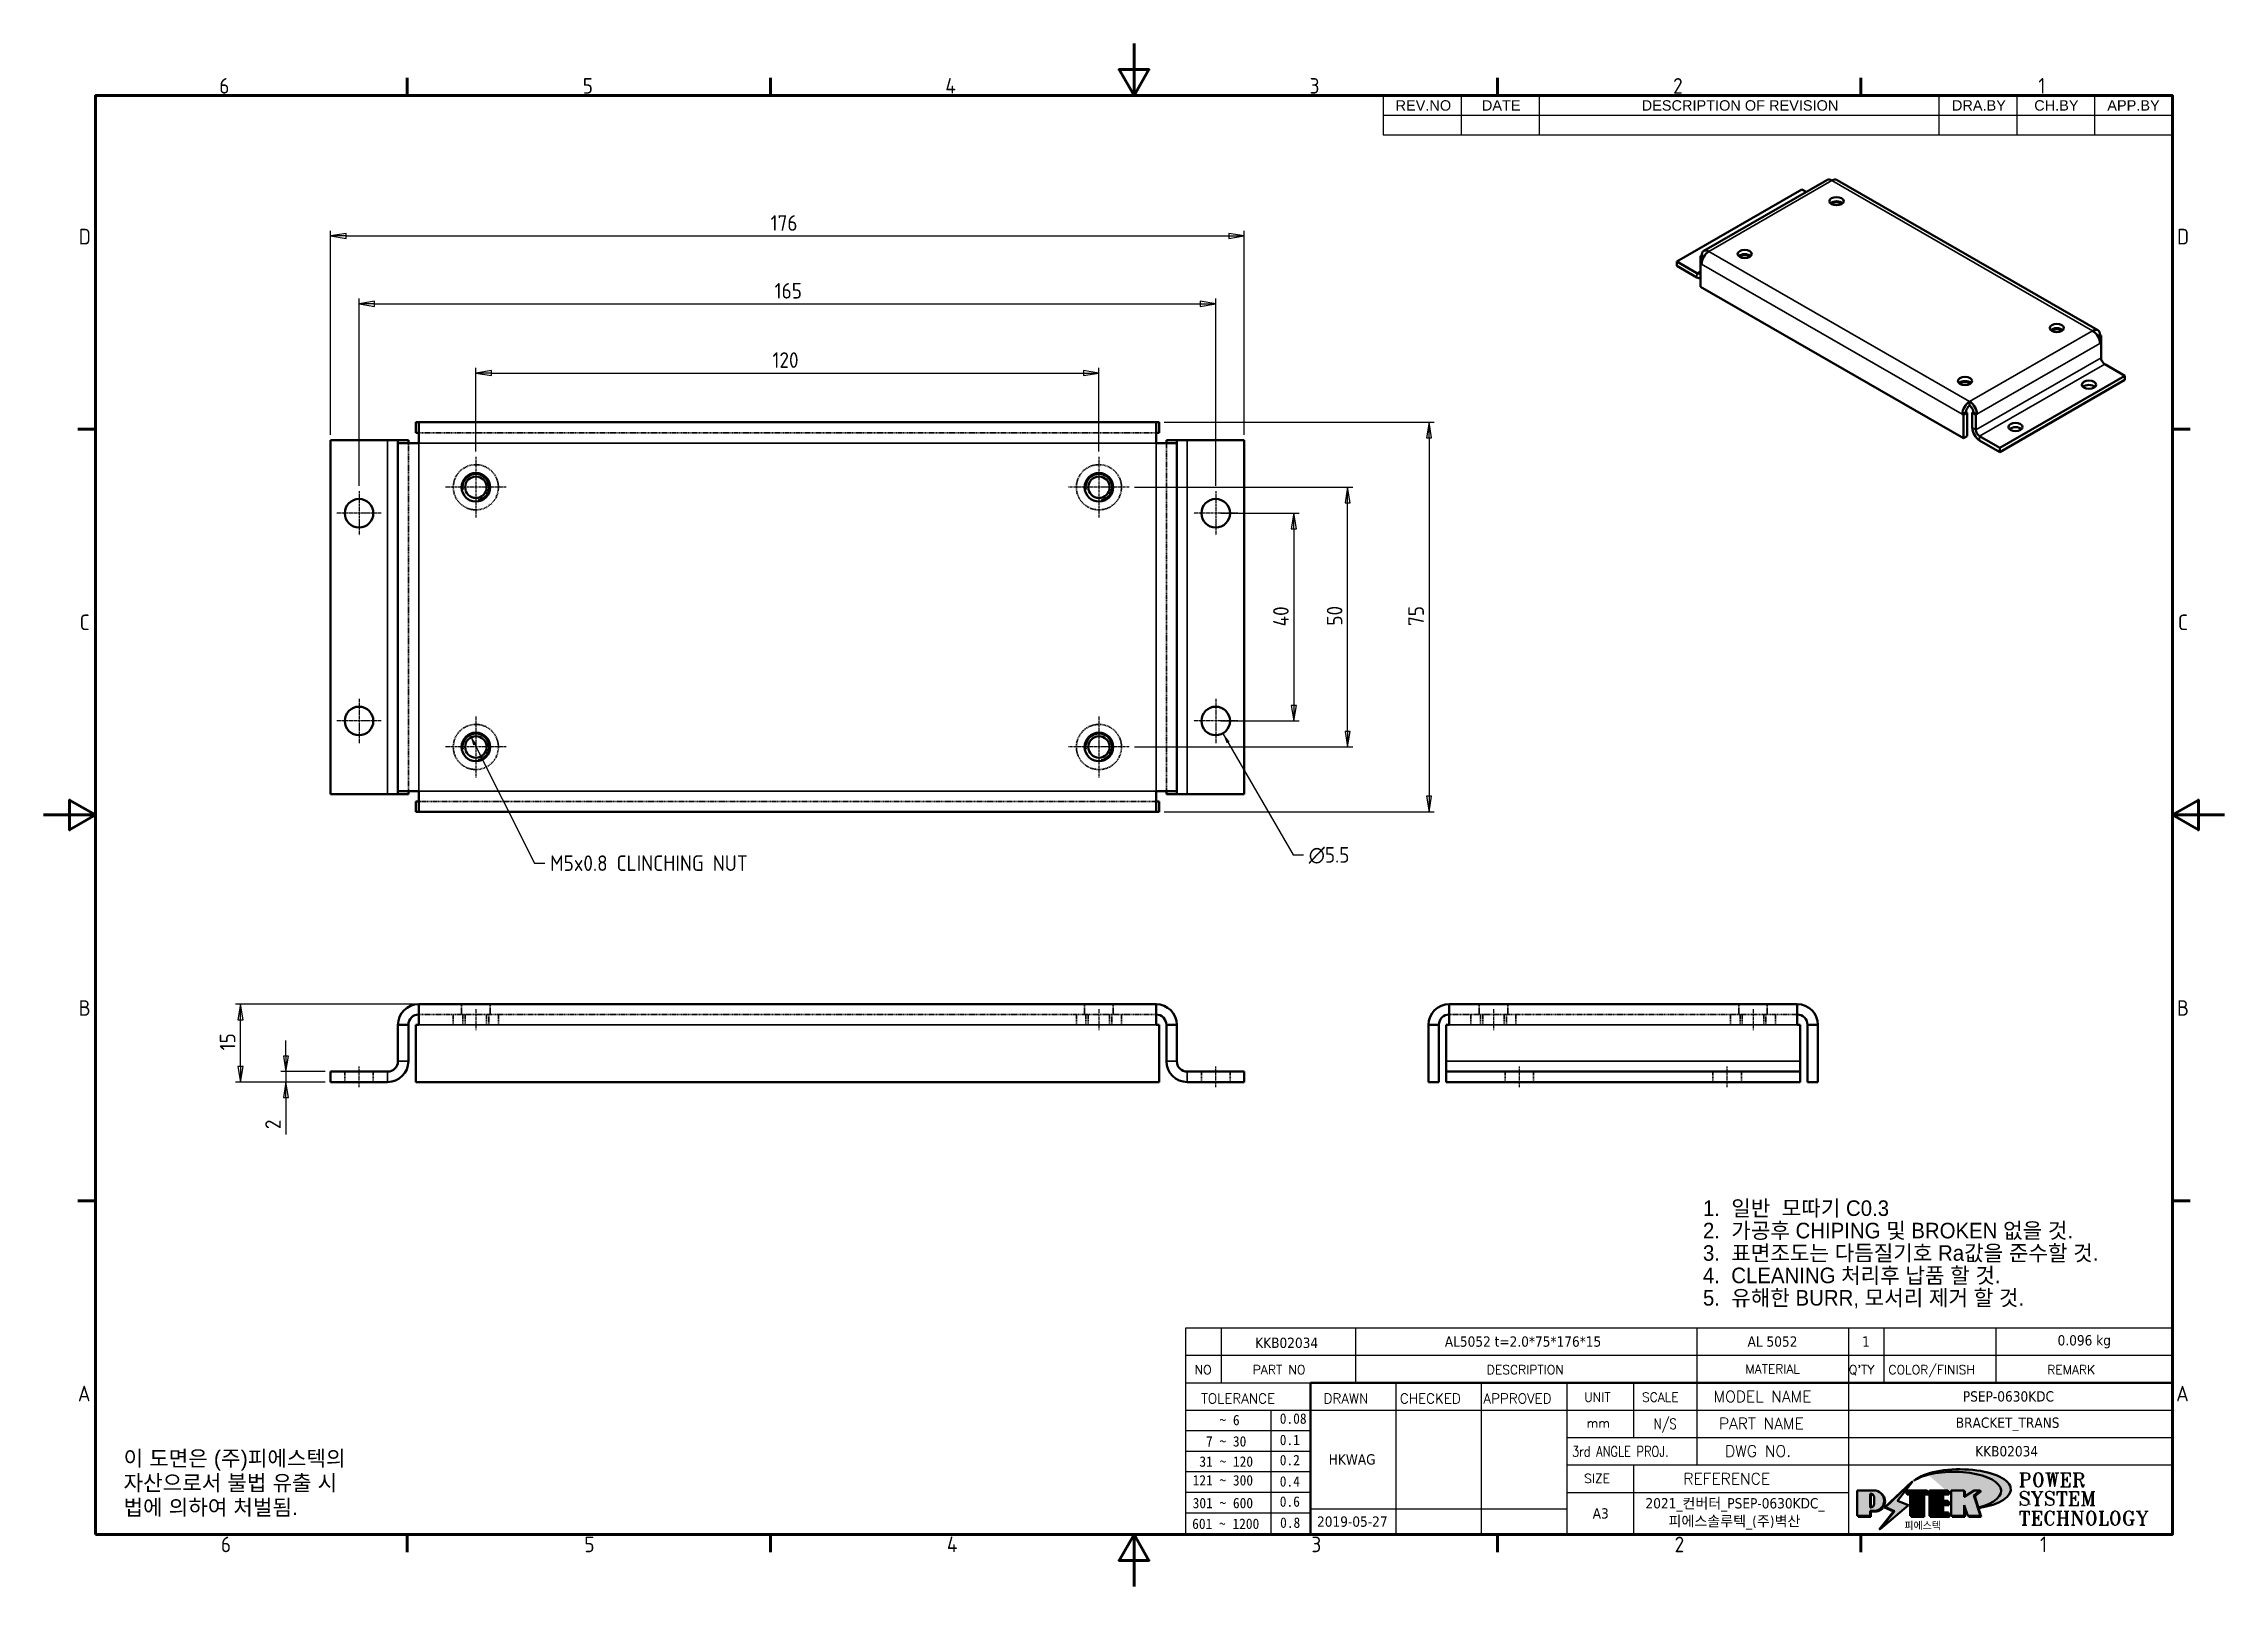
# Model space of a CAD drawing. Header units: millimetres. Extents: x 0 to 420, y 0 to 297.
import ezdxf
from ezdxf.enums import TextEntityAlignment as Align

# ---------------------------------------------------------------- set-up
doc = ezdxf.new("R2010")
doc.units = ezdxf.units.MM
doc.linetypes.add('CHAIN', pattern=[0.7087, 0.4724, -0.0591, 0.1181, -0.0591])
doc.linetypes.add('DASHED', pattern=[0.2067, 0.1654, -0.0413])
doc.layers.get('0').update_dxf_attribs({"lineweight": 25})
for name, color, linetype, lineweight, true_color in [('가려진 것(ISO)', 5, 'DASHED', 35, 0x0000ff), ('가시적인 좁은 것(ISO)', 1, 'Continuous', 35, 0xff0000), ('제목(ISO)', 5, 'Continuous', 50, 0x0000ff), ('중심 표식(ISO)', 1, 'Continuous', 25, 0xff0000), ('중심선(ISO)', 1, 'Continuous', 25, 0xff0000), ('해치(ISO)', 1, 'Continuous', 18, 0xff0000)]:
    doc.layers.add(name, color=color, linetype=linetype, lineweight=lineweight, true_color=true_color)
for name, color, linetype, lineweight in [('가시적인 것(ISO)', 7, 'Continuous', 50), ('경계(ISO)', 7, 'Continuous', 70), ('기호(ISO)', 7, 'Continuous', 25), ('치수(ISO)', 7, 'Continuous', 25)]:
    doc.layers.add(name, color=color, linetype=linetype, lineweight=lineweight)
doc.styles.add('HAN_291', font='')
doc.styles.add('HAN_370', font='', dxfattribs={"width": 2})
doc.styles.add('ISO Proportional', font='arial.ttf')
doc.styles.add('ISO ProportionalPSTEK', font='isocp.shx')
doc.styles.add('RC_284', font='ROMANC.shx')
doc.styles.add('RC_287', font='ROMANC.shx')
doc.styles.add('RC_292', font='ROMANC.shx')
doc.styles.add('ROMANT_294', font='romant.shx')
doc.styles.add('주 문자 (JIS)', font='arial.ttf')
doc.styles.add('텍스트 스타일333', font='ROMANC.shx', dxfattribs={"width": 0.800000011920929})
doc.styles.add('텍스트 스타일359', font='tahoma.ttf')
doc.styles.get('HAN_291').set_extended_font_data('GulimChe')
doc.styles.get('HAN_370').set_extended_font_data('GulimChe')
doc.dimstyles.new('PSTEK', dxfattribs={"dimtxt": 3, "dimasz": 3, "dimexe": 1, "dimexo": 1, "dimgap": 1, "dimtad": 1, "dimrnd": 1e-08, "dimdsep": 46, "dimtxsty": 'ISO ProportionalPSTEK', "dimblk": 'Filled-1', "dimcen": 0.09, "dimdle": 10, "dimclrd": 3, "dimclre": 3, "dimclrt": 1, "dimadec": 1, "dimazin": 2, "dimtfac": 1, "dimtmove": 0, "dimatfit": 3, "dimfxl": 1, "dimtolj": 1, "dimlwd": -1, "dimlwe": -1, "dimarcsym": 0})
doc.dimstyles.new('PSTEK$7', dxfattribs={"dimtxt": 3, "dimasz": 2, "dimexe": 1, "dimexo": 1, "dimgap": 1, "dimtad": 1, "dimrnd": 1e-08, "dimdsep": 46, "dimtxsty": 'ISO ProportionalPSTEK', "dimblk": 'Filled-1', "dimcen": 0.09, "dimdle": 10, "dimclrd": 3, "dimclre": 3, "dimclrt": 1, "dimadec": 1, "dimazin": 2, "dimtfac": 1, "dimtmove": 0, "dimatfit": 3, "dimfxl": 1, "dimtolj": 1, "dimlwd": -1, "dimlwe": -1, "dimarcsym": 0})

msp = doc.modelspace()

# ---------------------------------------------------------------- texts
at = {"layer": '기호(ISO)', "color": 1, "true_color": 0xff0000, "char_height": 3.00000011920929, "attachment_point": 1, "line_spacing_factor": 0.5250000357627869, "style": 'ISO ProportionalPSTEK'}
for s, insert, width in [('{M5x0.8 CLINCHING NUT}', (97.52926662928442, 140.7310350575518), 44.1137710094452), ('{\\fAIGDT|b0|i0;\\H3.0000;n\\fisocp|b0|i0;\\H3.0000;5.5}', (243.6553790502083, 142.324799180582), 9.119725355505928)]:
    msp.add_mtext(s, dxfattribs=dict(at, insert=insert, width=width))
at = {"layer": '기호(ISO)', "color": 7, "insert": (15.39462540488438, 26.1558639723931), "char_height": 3.00000011920929, "width": 51.24013826054251, "attachment_point": 1, "line_spacing_factor": 0.9442214965820312, "style": 'ISO Proportional'}
msp.add_mtext('{\\fArial|b0|i0;이 도면은 (주)피에스텍의\\P자산으로서 불법 유출 시 \\P법에 의하여 처벌됨.}', dxfattribs=at)

# ---------------------------------------------------------------- blocks, each defined once
blk = doc.blocks.new('경계 Default Border')
at = {"layer": '경계(ISO)'}
for p, q in [((70, 287.0000076293945), (70, 290.4000091552734)), ((140, 287.0000076293945), (140, 290.4000091552734)), ((280, 287.0000076293945), (280, 290.4000091552734)), ((350, 287.0000076293945), (350, 290.4000091552734)), ((10, 222.7499961853027), (6.599999666213989, 222.7499961853027)), ((410, 222.7499961853027), (413.4000015258789, 222.7499961853027)), ((10, 74.25000190734863), (6.599999666213989, 74.25000190734863)), ((410, 74.25000190734863), (413.4000015258789, 74.25000190734863)), ((70, 10), (70, 6.599999666213989)), ((140, 10), (140, 6.599999666213989)), ((280, 10), (280, 6.599999666213989)), ((350, 10), (350, 6.599999666213989))]:
    blk.add_line(p, q, dxfattribs=at)
at = {"layer": '경계(ISO)', "flags": 128}
for points in [[(210, 297.0000076293945), (210, 287.0000076293945), (207.1132469177246, 292.0000076293945), (212.8867530822754, 292.0000076293945), (210, 287.0000076293945)], [(10, 10), (10, 287.0000076293945), (410, 287.0000076293945), (410, 10), (10, 10)], [(0, 148.5000038146973), (10, 148.5000038146973), (5, 151.3867473602295), (5, 145.6132507324219), (10, 148.5000038146973)], [(420, 148.5000038146973), (410, 148.5000038146973), (415, 151.3867473602295), (415, 145.6132507324219), (410, 148.5000038146973)], [(210, 0), (210, 10), (207.1132469177246, 5), (212.8867530822754, 5), (210, 10)]]:
    blk.add_lwpolyline(points, dxfattribs=at)
at = {"layer": '경계(ISO)', "color": 1, "true_color": 0xff0000, "char_height": 3.00000011920929, "attachment_point": 7, "style": 'ISO ProportionalPSTEK'}
for s, insert in [('6', (33.83253864943981, 287.3713945155963)), ('5', (103.8325386494398, 287.3713945155963)), ('4', (173.6662693321705, 287.4)), ('3', (243.8325386494398, 287.3713945155963)), ('2', (313.8325386494398, 287.3713945155963)), ('1', (384.1668652743101, 287.4)), ('D', (6.766269272565841, 258.3463944559917)), ('D', (410.878270202895, 258.3463944559917)), ('C', (6.932538589835167, 184.0963944559917)), ('C', (411.0445395201643, 184.0963944559917)), ('B', (6.766269272565841, 109.8463944559917)), ('B', (410.878270202895, 109.8463944559917)), ('A', (6.59999988079071, 35.61784856929444)), ('A', (410.7144008173592, 35.61784856929444)), ('6', (34.14453946055966, 6.57139439638704)), ('5', (104.1445394605597, 6.57139439638704)), ('4', (173.9734701308116, 6.59999988079071)), ('3', (244.1685395229535, 6.57139439638704)), ('2', (314.127739416884, 6.57139439638704)), ('1', (384.4860661041481, 6.59999988079071))]:
    blk.add_mtext(s, dxfattribs=dict(at, insert=insert))
blk = doc.blocks.new('제목 블록 PSTEK')
at = {"true_color": 0x848484}
for points in [[(317.2195697678507, 17.0593801673321), (322.0326348870767, 21.62682475217465), (322.2781991042243, 21.94392121864296), (317.0471853425802, 16.97985676345368), (318.7512090904202, 16.1899260703855), (316.0018030350395, 12.71868385740789), (316.3356552234328, 13.00206718743325), (318.9235935156908, 16.2694494742633)], [(321.9846681452406, 19.60711530335299), (321.4042753185749, 19.60711530335299), (321.4042753185749, 19.45905590879572), (321.9846681452406, 19.45905590879572)], [(324.6615819988275, 19.45905590879572), (325.4196460989604, 19.45905590879572), (325.4196460989604, 20.11051724484596), (325.2419748254881, 20.11051724484596), (325.2419748254881, 19.60711530335299), (324.4839107253602, 19.60711530335299), (324.4839107253602, 15.3430047401139), (322.1623394187076, 15.3430047401139), (322.1623394187076, 15.19494534555726), (324.6615819988275, 15.19494534555726)], [(328.2914414389548, 19.45905590879572), (329.4054050004294, 19.45905590879572), (329.4054050004294, 20.11051724484596), (329.2277337269622, 20.11051724484596), (329.2277337269622, 19.60711530335299), (328.1137701654877, 19.60711530335299), (328.1137701654877, 18.25543873810179), (328.2914414389548, 18.25543873810179)], [(328.2914414389548, 17.41554667867274), (329.4054050004294, 17.41554667867274), (329.4054050004294, 18.10737934354514), (329.2277337269622, 18.10737934354514), (329.2277337269622, 17.56360607323003), (328.1137701654877, 17.56360607323003), (328.1137701654877, 15.9944660761648), (328.2914414389548, 15.9944660761648)], [(332.5088862584528, 16.92964231796647), (332.3312149849806, 17.43186301645164), (332.3312149849806, 15.3430047401139), (330.0369607660135, 15.3430047401139), (330.0369607660135, 15.19494534555726), (332.5088862584528, 15.19494534555726)], [(332.5088862584528, 20.1105172448466), (332.3312149849806, 20.1105172448466), (332.3312149849806, 18.99741471888368), (332.5088862584528, 19.11081371413894)], [(335.6156307331414, 20.11051724484596), (335.2535118015555, 20.11051724484596), (334.2514536401189, 19.30614745124769), (335.4855464857051, 15.3430047401139), (333.1954852176545, 15.3430047401139), (333.2478643833523, 15.19494534555726), (335.6632177591723, 15.19494534555726), (334.4291249135862, 19.15808805669106)], [(329.5356972676428, 15.8464066816075), (329.3580259941756, 15.8464066816075), (329.3580259941756, 15.3430047401139), (325.8342124037171, 15.3430047401139), (325.8342124037171, 15.19494534555726), (329.5356972676428, 15.19494534555726)]]:
    blk.add_hatch(color=252, dxfattribs=at).paths.add_polyline_path(points)
at = {"true_color": 0x0000ff}
blk.add_hatch(color=5, dxfattribs=at).paths.add_polyline_path([(321.6183518841322, 17.4193704504104), (319.5281351041078, 18.24969419629727), (322.4505835294948, 22.02344462252142), (317.2195697678507, 17.0593801673321), (318.9235935156908, 16.2694494742633), (316.1741874603099, 12.79820726128571)])
at = {"true_color": 0xff0000}
h = blk.add_hatch(color=1, dxfattribs=at)
edge = h.paths.add_edge_path(flags=0)
edge.add_line((314.2242174273352, 19.60711530335299), (314.2242174273352, 17.00126995915134))
edge.add_line((314.2242174273352, 17.00126995915134), (314.3485873187598, 17.00126995915134))
edge.add_arc((314.3485873187598, 17.6527312952023), 0.6514613360509371, 270, 360)
edge.add_line((315.0000486548106, 17.6527312952023), (315.0000486548106, 18.95565396730211))
edge.add_arc((314.3485873187598, 18.95565396730212), 0.6514613360508712, 0, 90)
edge.add_line((314.3485873187598, 19.60711530335299), (314.2242174273352, 19.60711530335299))
edge = h.paths.add_edge_path()
edge.add_arc((314.9847713324306, 18.28938669179658), 1.969189947606664, 269.9999999999959, 450)
edge.add_line((314.9847713324306, 20.25857663940318), (311.7664314776902, 20.25857663940324))
edge.add_line((311.7664314776902, 20.25857663940324), (311.7664314776902, 15.3430047401139))
edge.add_line((311.7664314776902, 15.3430047401139), (314.2242174273352, 15.3430047401139))
edge.add_line((314.2242174273352, 15.3430047401139), (314.2242174273352, 16.32019674418991))
edge.add_line((314.2242174273352, 16.32019674418991), (314.9847713324307, 16.32019674418991))
at = {"true_color": 0x848484}
h = blk.add_hatch(color=252, dxfattribs=at)
edge = h.paths.add_edge_path()
edge.add_arc((314.9847713324309, 18.28938669179657), 1.969189947606666, 270, 406.8278729790604)
edge.add_arc((315.1624426058984, 18.1413272972396), 1.969189947606962, -90, 53.560984836317004, ccw=False)
edge.add_line((315.1624426058984, 16.17213734963263), (314.4018887008024, 16.17213734963263))
edge.add_line((314.4018887008024, 16.17213734963263), (314.4018887008024, 15.19494534555726))
edge.add_line((314.4018887008024, 15.19494534555726), (311.9441027511573, 15.19494534555726))
edge.add_line((311.9441027511573, 15.19494534555726), (311.9441027511573, 15.3430047401139))
edge.add_line((311.9441027511573, 15.3430047401139), (314.2242174273352, 15.3430047401139))
edge.add_line((314.2242174273352, 15.3430047401139), (314.2242174273352, 16.32019674418991))
edge.add_line((314.2242174273352, 16.32019674418991), (314.9847713324309, 16.32019674418991))
h = blk.add_hatch(color=252, dxfattribs=at)
edge = h.paths.add_edge_path()
edge.add_line((314.4018887008024, 19.45905590879572), (314.5262585922315, 19.45905590879572))
edge.add_arc((314.5262585922314, 18.80759457274939), 0.6514613360463194, 60.4189348879147, 90.00000000000318, ccw=False)
edge.add_arc((314.3485873187602, 18.95565396730057), 0.6514613360524251, 39.96992292766206, 90.00000000009999)
edge.add_line((314.3485873187591, 19.60711530335307), (314.2242174273352, 19.60711530335298))
edge.add_line((314.2242174273352, 19.60711530335299), (314.2242174273352, 17.00126995915134))
edge.add_line((314.2242174273352, 17.00126995915134), (314.3485873187591, 17.00126995915134))
edge.add_arc((314.3485873187568, 17.652731295233), 0.6514613360816299, 270.0000000002, 274.6930825552478)
edge.add_line((314.4018887008024, 17.0034541317032), (314.4018887008024, 19.45905590879572))
at = {"true_color": 0xff0000}
for points in [[(324.4839107253602, 19.60711530335299), (325.2419748254881, 19.60711530335299), (325.2419748254881, 20.25857663940324), (321.2266040451076, 20.25857663940324), (321.2266040451076, 19.60711530335299), (321.9846681452406, 19.60711530335299), (321.9846681452406, 15.3430047401139), (324.4839107253602, 15.3430047401139)], [(329.2277337269622, 20.25857663940324), (325.65654113025, 20.25857663940324), (325.65654113025, 15.3430047401139), (329.3580259941756, 15.3430047401139), (329.3580259941756, 15.9944660761648), (328.1137701654877, 15.9944660761648), (328.1137701654877, 17.56360607323003), (329.2277337269622, 17.56360607323003), (329.2277337269622, 18.25543873810179), (328.1137701654877, 18.25543873810179), (328.1137701654877, 19.60711530335299), (329.2277337269622, 19.60711530335299)], [(332.3312149849806, 20.25857663940324), (329.8592894925411, 20.25857663940324), (329.8592894925411, 15.3430047401139), (332.3312149849806, 15.3430047401139), (332.3312149849806, 17.4318630164523), (333.0701931098801, 15.3430047401139), (335.4855464857051, 15.3430047401139), (334.2514536401189, 19.30614745124769), (335.4379594596742, 20.25857663940324), (334.3071782107978, 20.25857663940324), (332.3312149849806, 18.99741471888304)]]:
    blk.add_hatch(color=1, dxfattribs=at).paths.add_polyline_path(points)
at = {"layer": '해치(ISO)', "true_color": 0x27d1fc}
h = blk.add_hatch(color=140, dxfattribs=at)
edge = h.paths.add_edge_path()
edge.add_ellipse((330.3660919371412, 20.15576403068321), major_axis=(9.100907360794343, 0), ratio=0.4069904968023172, start_angle=301.3098473703837, end_angle=507.7436900681698)
edge.add_ellipse((331.5340919371412, 20.4634168429492), major_axis=(-9.82350664112931, 0), ratio=0.3942600559756514, start_angle=111.51207141178469, end_angle=334.47025347086895, ccw=False)
edge.add_line((335.1363447531188, 16.8601935978785), (335.0955236905705, 16.99119398620872))
at = {"color": 180, "true_color": 0x3f00ff}
for p, q in [((182.475792979055, 11.79100474011392), (182.4757929790549, 51.56524660363496)), ((182.4757929790549, 51.56524660363496), (372.4757929537551, 51.56524660363496)), ((189.2651435055721, 51.56524660363496), (189.2651435055722, 41.00524660363494)), ((215.2152739891528, 41.00524660363494), (215.2152739891528, 51.56524660363496)), ((280.8758854511282, 51.56524660363496), (280.8758854511282, 41.00524660363494)), ((310.0881549537552, 51.56524660363496), (310.0881549537553, 41.00524660363494)), ((316.9044520275131, 51.56524660363496), (316.9044520275127, 41.00524660363494)), ((338.4566026226726, 51.56524660363496), (338.4566026226727, 41.00524660363494)), ((372.4757929537551, 51.56524660363496), (372.4757929537551, 11.79100474011389)), ((182.475792979055, 46.2852466036349), (372.4757929537551, 46.28524660363492)), ((182.475792979055, 41.00524660363493), (206.451475290024, 41.00524660363493)), ((222.9401812389276, 11.79100474011392), (222.9401812389276, 41.00524660363494)), ((239.4288871878316, 11.79100474011392), (239.4288871878316, 41.00524660363494)), ((255.9175931367356, 11.79100474011392), (255.9175931367356, 41.00524660363494)), ((268.6918866058747, 41.00524660363494), (268.6918866058747, 30.44524660363498)), ((280.8758854511282, 41.00524660363494), (280.8758854511282, 25.16524660363502)), ((310.088154953755, 41.00524660363494), (310.088154953755, 11.79100474011392)), ((182.475792979055, 35.72524660363497), (206.451475290024, 35.72524660363497)), ((198.8621818849491, 12.02524660363491), (198.8621818849491, 35.72524660363497)), ((206.451475290024, 35.72524660363497), (372.4757929537551, 35.72524660363497)), ((182.475792979055, 31.77524660363492), (206.451475290024, 31.77524660363492)), ((255.917593136736, 30.44524660363498), (372.4757929537552, 30.44524660363501)), ((182.475792979055, 27.82524660363487), (206.451475290024, 27.82524660363487)), ((182.475792979055, 23.87524660363505), (206.451475290024, 23.87524660363505)), ((255.9175931367359, 25.16524660363502), (372.4757929537552, 25.165246603635)), ((268.6918866058744, 25.16524660363502), (268.6918866058744, 11.79100474011392)), ((182.475792979055, 19.92524660363478), (206.451475290024, 19.92524660363478)), ((255.9175931367359, 19.88524660363481), (310.0881549537553, 19.88524660363481)), ((182.475792979055, 15.97524660363496), (206.451475290024, 15.97524660363496)), ((206.451475290024, 16.74100474011396), (255.9175931367359, 16.74100474011396)), ((182.475792979055, 11.79100474011392), (372.4757929537551, 11.79100474011389))]:
    blk.add_line(p, q, dxfattribs=at)
at = {"color": 7, "linetype": 'Continuous', "lineweight": 25}
blk.add_line((182.4771903250938, 46.27967054998719), (231.7273669611342, 46.27967054998717), dxfattribs=at)
at = {"color": 7, "lineweight": 50}
for p, q in [((206.4514752900237, 11.79100474011392), (206.4514752900237, 41.00524660363494)), ((206.451475290024, 41.00524660363494), (372.4757929537551, 41.00524660363496))]:
    blk.add_line(p, q, dxfattribs=at)
at = {"color": 7}
for p, q in [((322.2781991042243, 21.94392121864296), (317.0471853425802, 16.97985676345368)), ((322.4505835294948, 22.02344462252142), (317.2195697678507, 17.0593801673321)), ((317.2195697678507, 17.0593801673321), (322.0326348870767, 21.62682475217465)), ((319.5281351041078, 18.24969419629727), (322.4505835294948, 22.02344462252142)), ((322.0326348870767, 21.62682475217465), (322.2781991042243, 21.94392121864296)), ((311.7664314776902, 20.25900474011391), (311.7664314776902, 15.34300474011391)), ((314.9847713324309, 20.25857663940324), (311.7664314776902, 20.25857663940324)), ((314.9847713324309, 20.25857663940324), (311.7664314776902, 20.25857663940324)), ((311.7664314776902, 20.25857663940324), (311.7664314776902, 15.3430047401139)), ((314.2242174273352, 17.00126995915134), (314.2242174273352, 19.60711530335299)), ((314.2242174273352, 19.60711530335299), (314.3485873187591, 19.60711530335299)), ((314.3485873187591, 19.60711530335299), (314.2242174273352, 19.60711530335299)), ((314.2242174273352, 19.60711530335299), (314.2242174273352, 17.00126995915134)), ((314.2242174273352, 17.00126995915134), (314.2242174273352, 19.60711530335299)), ((314.2242174273352, 19.60711530335299), (314.3485873187591, 19.60711530335299)), ((314.3485873187591, 17.00126995915134), (314.2242174273352, 17.00126995915134)), ((314.2242174273352, 17.00126995915134), (314.3485873187591, 17.00126995915134)), ((314.3485873187591, 17.00126995915134), (314.2242174273352, 17.00126995915134)), ((314.4018887008024, 19.45905590879572), (314.5262585922314, 19.45905590879572)), ((314.4018887008024, 17.0034541317032), (314.4018887008024, 19.45905590879572)), ((315.0000486548106, 18.95565396730275), (315.0000486548106, 17.65273129520161)), ((315.0000486548106, 18.95565396730275), (315.0000486548106, 17.65273129520161)), ((316.1741874603099, 12.79820726128571), (321.6183518841322, 17.4193704504104)), ((317.0471853425802, 16.97985676345368), (318.7512090904202, 16.1899260703855)), ((318.9235935156908, 16.2694494742633), (317.2195697678507, 17.0593801673321)), ((317.2195697678507, 17.0593801673321), (318.9235935156908, 16.2694494742633)), ((321.6183518841322, 17.4193704504104), (319.5281351041078, 18.24969419629727)), ((325.2419748254881, 20.25857663940324), (321.2266040451076, 20.25857663940324)), ((321.2266040451076, 20.25857663940324), (321.2266040451076, 19.60711530335299)), ((325.2419748254881, 20.25857663940324), (321.2266040451076, 20.25857663940324)), ((321.2266040451076, 20.25857663940324), (321.2266040451076, 19.60711530335299)), ((321.2266040451076, 19.60711530335299), (321.9846681452406, 19.60711530335299)), ((321.2266040451076, 19.60711530335299), (321.9846681452406, 19.60711530335299)), ((321.4042753185749, 19.60711530335299), (321.4042753185749, 19.45905590879572)), ((321.9846681452406, 19.60711530335299), (321.4042753185749, 19.60711530335299)), ((321.4042753185749, 19.45905590879572), (321.9846681452406, 19.45905590879572)), ((321.9846681452406, 19.60711530335299), (321.9846681452406, 15.3430047401139)), ((321.9846681452406, 19.45905590879572), (321.9846681452406, 19.60711530335299)), ((321.9846681452406, 19.60711530335299), (321.9846681452406, 15.3430047401139)), ((324.4839107253602, 19.60711530335299), (325.2419748254881, 19.60711530335299)), ((324.4839107253602, 15.3430047401139), (324.4839107253602, 19.60711530335299)), ((325.2419748254881, 19.60711530335299), (324.4839107253602, 19.60711530335299)), ((324.4839107253602, 19.60711530335299), (324.4839107253602, 15.3430047401139)), ((324.4839107253602, 19.60711530335299), (325.2419748254881, 19.60711530335299)), ((324.4839107253602, 15.3430047401139), (324.4839107253602, 19.60711530335299)), ((324.6615819988275, 19.45905590879572), (325.4196460989604, 19.45905590879572)), ((324.6615819988275, 15.19494534555726), (324.6615819988275, 19.45905590879572)), ((325.2419748254881, 19.60711530335299), (325.2419748254881, 20.25857663940324)), ((325.2419748254881, 19.60711530335299), (325.2419748254881, 20.25857663940324)), ((325.4196460989604, 20.11051724484596), (325.2419748254881, 20.11051724484596)), ((325.2419748254881, 20.11051724484596), (325.2419748254881, 19.60711530335299)), ((325.4196460989604, 19.45905590879572), (325.4196460989604, 20.11051724484596)), ((329.2277337269622, 20.25857663940324), (325.65654113025, 20.25857663940324)), ((325.65654113025, 20.25857663940324), (325.65654113025, 15.3430047401139)), ((325.65654113025, 20.25857663940324), (325.65654113025, 15.3430047401139)), ((329.2277337269622, 20.25857663940324), (325.65654113025, 20.25857663940324)), ((328.1137701654877, 18.25543873810179), (328.1137701654877, 19.60711530335299)), ((328.1137701654877, 19.60711530335299), (329.2277337269622, 19.60711530335299)), ((329.2277337269622, 19.60711530335299), (328.1137701654877, 19.60711530335299)), ((328.1137701654877, 19.60711530335299), (328.1137701654877, 18.25543873810179)), ((328.1137701654877, 18.25543873810179), (328.1137701654877, 19.60711530335299)), ((328.1137701654877, 19.60711530335299), (329.2277337269622, 19.60711530335299)), ((329.2277337269622, 18.25543873810179), (328.1137701654877, 18.25543873810179)), ((328.1137701654877, 18.25543873810179), (328.2914414389548, 18.25543873810179)), ((329.2277337269622, 18.25543873810179), (328.1137701654877, 18.25543873810179)), ((328.1137701654877, 17.56360607323003), (329.2277337269622, 17.56360607323003)), ((328.1137701654877, 15.9944660761648), (328.1137701654877, 17.56360607323003)), ((329.2277337269622, 17.56360607323003), (328.1137701654877, 17.56360607323003)), ((328.1137701654877, 17.56360607323003), (328.1137701654877, 15.9944660761648)), ((328.1137701654877, 17.56360607323003), (329.2277337269622, 17.56360607323003)), ((328.1137701654877, 15.9944660761648), (328.1137701654877, 17.56360607323003)), ((328.2914414389548, 18.25543873810179), (328.2914414389548, 19.45905590879572)), ((328.2914414389548, 19.45905590879572), (329.4054050004294, 19.45905590879572)), ((328.2914414389548, 15.9944660761648), (328.2914414389548, 17.41554667867274)), ((328.2914414389548, 17.41554667867274), (329.4054050004294, 17.41554667867274)), ((329.2277337269622, 19.60711530335299), (329.2277337269622, 20.25857663940324)), ((329.2277337269622, 19.60711530335299), (329.2277337269622, 20.25857663940324)), ((329.4054050004294, 20.11051724484596), (329.2277337269622, 20.11051724484596)), ((329.2277337269622, 20.11051724484596), (329.2277337269622, 19.60711530335299)), ((329.2277337269622, 17.56360607323003), (329.2277337269622, 18.25543873810179)), ((329.2277337269622, 17.56360607323003), (329.2277337269622, 18.25543873810179)), ((329.4054050004294, 18.10737934354514), (329.2277337269622, 18.10737934354514)), ((329.2277337269622, 18.10737934354514), (329.2277337269622, 17.56360607323003)), ((329.4054050004294, 19.45905590879572), (329.4054050004294, 20.11051724484596)), ((329.4054050004294, 17.41554667867274), (329.4054050004294, 18.10737934354514)), ((332.3312149849806, 20.25857663940324), (329.8592894925411, 20.25857663940324)), ((329.8592894925411, 20.25857663940324), (329.8592894925411, 15.3430047401139)), ((329.8592894925411, 20.25857663940324), (329.8592894925411, 15.3430047401139)), ((332.3312149849806, 20.25857663940324), (329.8592894925411, 20.25857663940324)), ((334.3071782107978, 20.25857663940324), (332.3312149849806, 18.99741471888304)), ((332.3312149849806, 18.99741471888304), (332.3312149849806, 20.25857663940324)), ((334.3071782107978, 20.25857663940324), (332.3312149849806, 18.99741471888304)), ((332.3312149849806, 18.99741471888304), (332.3312149849806, 20.25857663940324)), ((332.5088862584528, 20.1105172448466), (332.3312149849806, 20.1105172448466)), ((332.3312149849806, 20.1105172448466), (332.3312149849806, 18.99741471888368)), ((332.3312149849806, 18.99741471888368), (332.5088862584528, 19.11081371413894)), ((332.3312149849806, 17.4318630164523), (333.0701931098801, 15.3430047401139)), ((332.3312149849806, 15.3430047401139), (332.3312149849806, 17.4318630164523)), ((332.5088862584528, 16.92964231796647), (332.3312149849806, 17.43186301645164)), ((332.3312149849806, 17.43186301645164), (332.3312149849806, 15.3430047401139)), ((332.3312149849806, 17.4318630164523), (333.0701931098801, 15.3430047401139)), ((332.3312149849806, 15.3430047401139), (332.3312149849806, 17.4318630164523)), ((332.5088862584528, 19.11081371413894), (332.5088862584528, 20.1105172448466)), ((332.5088862584528, 15.19494534555726), (332.5088862584528, 16.92964231796647)), ((334.2514536401189, 19.30614745124769), (335.4379594596742, 20.25857663940324)), ((334.2514536401189, 19.30614745124769), (335.4379594596742, 20.25857663940324)), ((335.2535118015555, 20.11051724484596), (334.2514536401189, 19.30614745124769)), ((335.4855464857051, 15.3430047401139), (334.2514536401189, 19.30614745124769)), ((334.2514536401189, 19.30614745124769), (335.4855464857051, 15.3430047401139)), ((335.4855464857051, 15.3430047401139), (334.2514536401189, 19.30614745124769)), ((335.4379594596742, 20.25857663940324), (334.3071782107978, 20.25857663940324)), ((335.4379594596742, 20.25857663940324), (334.3071782107978, 20.25857663940324)), ((334.4291249135862, 19.15808805669104), (335.6156307331414, 20.11051724484596)), ((335.6632177591723, 15.19494534555726), (334.4291249135862, 19.15808805669104)), ((335.6156307331414, 20.11051724484596), (335.2535118015555, 20.11051724484596)), ((345.0447381189468, 17.50375595811051), (344.9867755289346, 17.689895936919)), ((311.7664314776902, 15.3430047401139), (314.2242174273352, 15.3430047401139)), ((311.7664314776902, 15.3430047401139), (314.2242174273352, 15.3430047401139)), ((314.2242174273352, 15.3430047401139), (311.9441027511573, 15.3430047401139)), ((311.9441027511573, 15.3430047401139), (311.9441027511573, 15.19494534555726)), ((311.9441027511573, 15.19494534555726), (314.4018887008024, 15.19494534555726)), ((314.2242174273352, 16.32019674418991), (314.9847713324309, 16.32019674418991)), ((314.2242174273352, 15.3430047401139), (314.2242174273352, 16.32019674418991)), ((314.9847713324309, 16.32019674418991), (314.2242174273352, 16.32019674418991)), ((314.2242174273352, 16.32019674418991), (314.2242174273352, 15.3430047401139)), ((314.2242174273352, 16.32019674418991), (314.9847713324309, 16.32019674418991)), ((314.2242174273352, 15.3430047401139), (314.2242174273352, 16.32019674418991)), ((314.4018887008024, 16.17213734963263), (315.162442605898, 16.17213734963263)), ((314.4018887008024, 15.19494534555726), (314.4018887008024, 16.17213734963263)), ((318.7512090904202, 16.1899260703855), (316.0018030350395, 12.71868385740789)), ((316.0018030350395, 12.71868385740789), (316.3356552234328, 13.00206718743325)), ((318.9235935156908, 16.2694494742633), (316.1741874603099, 12.79820726128571)), ((316.3356552234328, 13.00206718743325), (318.9235935156908, 16.2694494742633)), ((321.9846681452406, 15.3430047401139), (324.4839107253602, 15.3430047401139)), ((321.9846681452406, 15.3430047401139), (324.4839107253602, 15.3430047401139)), ((324.4839107253602, 15.3430047401139), (322.1623394187076, 15.3430047401139)), ((322.1623394187076, 15.3430047401139), (322.1623394187076, 15.19494534555726)), ((322.1623394187076, 15.19494534555726), (324.6615819988275, 15.19494534555726)), ((325.65654113025, 15.3430047401139), (329.3580259941756, 15.3430047401139)), ((325.65654113025, 15.3430047401139), (329.3580259941756, 15.3430047401139)), ((329.3580259941756, 15.3430047401139), (325.8342124037171, 15.3430047401139)), ((325.8342124037171, 15.3430047401139), (325.8342124037171, 15.19494534555726)), ((325.8342124037171, 15.19494534555726), (329.5356972676428, 15.19494534555726)), ((329.3580259941756, 15.9944660761648), (328.1137701654877, 15.9944660761648)), ((328.1137701654877, 15.9944660761648), (328.2914414389548, 15.9944660761648)), ((329.3580259941756, 15.9944660761648), (328.1137701654877, 15.9944660761648)), ((329.3580259941756, 15.3430047401139), (329.3580259941756, 15.9944660761648)), ((329.3580259941756, 15.3430047401139), (329.3580259941756, 15.9944660761648)), ((329.5356972676428, 15.8464066816075), (329.3580259941756, 15.8464066816075)), ((329.3580259941756, 15.8464066816075), (329.3580259941756, 15.3430047401139)), ((329.5356972676428, 15.19494534555726), (329.5356972676428, 15.8464066816075)), ((329.8592894925411, 15.3430047401139), (332.3312149849806, 15.3430047401139)), ((329.8592894925411, 15.3430047401139), (332.3312149849806, 15.3430047401139)), ((332.3312149849806, 15.3430047401139), (330.0369607660135, 15.3430047401139)), ((330.0369607660135, 15.3430047401139), (330.0369607660135, 15.19494534555726)), ((330.0369607660135, 15.19494534555726), (332.5088862584528, 15.19494534555726)), ((333.0701931098801, 15.3430047401139), (335.4855464857051, 15.3430047401139)), ((333.0701931098801, 15.3430047401139), (335.4855464857051, 15.3430047401139)), ((335.4855464857051, 15.3430047401139), (333.1954852176545, 15.3430047401139)), ((333.1954852176545, 15.3430047401139), (333.2478643833523, 15.19494534555726)), ((333.2478643833523, 15.19494534555726), (335.6632177591723, 15.19494534555726))]:
    blk.add_line(p, q, dxfattribs=at)
at = {"color": 5, "true_color": 0x0000ff}
for p, q in [((322.4505835294948, 22.02344462252142), (317.2195697678507, 17.0593801673321)), ((319.5281351041078, 18.24969419629727), (322.4505835294948, 22.02344462252142)), ((316.1741874603099, 12.79820726128571), (321.6183518841322, 17.4193704504104)), ((317.2195697678507, 17.0593801673321), (318.9235935156908, 16.2694494742633)), ((321.6183518841322, 17.4193704504104), (319.5281351041078, 18.24969419629727)), ((318.9235935156908, 16.2694494742633), (316.1741874603099, 12.79820726128571))]:
    blk.add_line(p, q, dxfattribs=at)
at = {"color": 1, "true_color": 0xff0000}
for p, q in [((314.9847713324309, 20.25857663940324), (311.7664314776902, 20.25857663940324)), ((311.7664314776902, 20.25857663940324), (311.7664314776902, 15.3430047401139)), ((314.2242174273352, 17.00126995915134), (314.2242174273352, 19.60711530335299)), ((314.2242174273352, 19.60711530335299), (314.3485873187591, 19.60711530335299)), ((314.3485873187591, 17.00126995915134), (314.2242174273352, 17.00126995915134)), ((315.0000486548106, 18.95565396730275), (315.0000486548106, 17.65273129520161)), ((325.2419748254881, 20.25857663940324), (321.2266040451076, 20.25857663940324)), ((321.2266040451076, 20.25857663940324), (321.2266040451076, 19.60711530335299)), ((321.2266040451076, 19.60711530335299), (321.9846681452406, 19.60711530335299)), ((321.9846681452406, 19.60711530335299), (321.9846681452406, 15.3430047401139)), ((324.4839107253602, 19.60711530335299), (325.2419748254881, 19.60711530335299)), ((324.4839107253602, 15.3430047401139), (324.4839107253602, 19.60711530335299)), ((325.2419748254881, 19.60711530335299), (325.2419748254881, 20.25857663940324)), ((329.2277337269622, 20.25857663940324), (325.65654113025, 20.25857663940324)), ((325.65654113025, 20.25857663940324), (325.65654113025, 15.3430047401139)), ((328.1137701654877, 18.25543873810179), (328.1137701654877, 19.60711530335299)), ((328.1137701654877, 19.60711530335299), (329.2277337269622, 19.60711530335299)), ((329.2277337269622, 18.25543873810179), (328.1137701654877, 18.25543873810179)), ((328.1137701654877, 17.56360607323003), (329.2277337269622, 17.56360607323003)), ((328.1137701654877, 15.9944660761648), (328.1137701654877, 17.56360607323003)), ((329.2277337269622, 19.60711530335299), (329.2277337269622, 20.25857663940324)), ((329.2277337269622, 17.56360607323003), (329.2277337269622, 18.25543873810179)), ((332.3312149849806, 20.25857663940324), (329.8592894925411, 20.25857663940324)), ((329.8592894925411, 20.25857663940324), (329.8592894925411, 15.3430047401139)), ((334.3071782107978, 20.25857663940324), (332.3312149849806, 18.99741471888304)), ((332.3312149849806, 18.99741471888304), (332.3312149849806, 20.25857663940324)), ((332.3312149849806, 17.4318630164523), (333.0701931098801, 15.3430047401139)), ((332.3312149849806, 15.3430047401139), (332.3312149849806, 17.4318630164523)), ((334.2514536401189, 19.30614745124769), (335.4379594596742, 20.25857663940324)), ((335.4855464857051, 15.3430047401139), (334.2514536401189, 19.30614745124769)), ((335.4379594596742, 20.25857663940324), (334.3071782107978, 20.25857663940324)), ((311.7664314776902, 15.3430047401139), (314.2242174273352, 15.3430047401139)), ((314.2242174273352, 16.32019674418991), (314.9847713324309, 16.32019674418991)), ((314.2242174273352, 15.3430047401139), (314.2242174273352, 16.32019674418991)), ((321.9846681452406, 15.3430047401139), (324.4839107253602, 15.3430047401139)), ((325.65654113025, 15.3430047401139), (329.3580259941756, 15.3430047401139)), ((329.3580259941756, 15.9944660761648), (328.1137701654877, 15.9944660761648)), ((329.3580259941756, 15.3430047401139), (329.3580259941756, 15.9944660761648)), ((329.8592894925411, 15.3430047401139), (332.3312149849806, 15.3430047401139)), ((333.0701931098801, 15.3430047401139), (335.4855464857051, 15.3430047401139))]:
    blk.add_line(p, q, dxfattribs=at)
at = {"color": 7}
for centre, radius, start, end in [((314.3485873187598, 18.95565396730211), 0.6514613360508712, 0, 90), ((314.3485873187602, 18.95565396730057), 0.6514613360524251, 39.96992292766117, 90), ((314.3485873187598, 18.95565396730212), 0.6514613360508712, 0, 90), ((314.3485873187597, 17.65273129520228), 0.6514613360509381, 270, 0), ((314.3485873187598, 17.6527312952023), 0.6514613360509381, 270, 0), ((314.3485873187568, 17.652731295233), 0.6514613360816299, 270, 274.6930825552478), ((314.5262585922314, 18.80759457274939), 0.6514613360463193, 60.41893488791137, 90), ((314.9847713324309, 18.28938669179658), 1.969189947606665, 270, 90), ((314.9847713324309, 18.28938669179658), 1.969189947606665, 270, 90), ((314.9847713324307, 18.2893866917965), 1.969189947606594, 270, 46.82787297909833), ((315.1624426058984, 18.1413272972396), 1.969189947606961, 270, 53.56098483636067)]:
    blk.add_arc(centre, radius, start, end, dxfattribs=at)
at = {"color": 1, "true_color": 0xff0000}
for centre, radius, start, end in [((314.3485873187598, 18.95565396730211), 0.6514613360508712, 0, 90), ((314.3485873187598, 17.6527312952023), 0.6514613360509381, 270, 0), ((314.9847713324309, 18.28938669179657), 1.969189947606665, 270, 90)]:
    blk.add_arc(centre, radius, start, end, dxfattribs=at)
at = {"layer": '제목(ISO)'}
for p, q in [((322.2781991042243, 21.94392121864296), (317.0471853425802, 16.97985676345368)), ((322.4505835294948, 22.02344462252142), (317.2195697678507, 17.0593801673321)), ((317.2195697678507, 17.0593801673321), (322.0326348870767, 21.62682475217465)), ((319.5281351041078, 18.24969419629727), (322.4505835294948, 22.02344462252142)), ((322.0326348870767, 21.62682475217465), (322.2781991042243, 21.94392121864296)), ((314.9847713324306, 20.25857663940324), (311.7664314776902, 20.25857663940324)), ((311.7664314776902, 20.25857663940324), (311.7664314776902, 15.3430047401139)), ((314.2242174273352, 17.00126995915134), (314.2242174273352, 19.60711530335299)), ((314.2242174273352, 19.60711530335299), (314.3485873187598, 19.60711530335299)), ((314.3485873187591, 19.60711530335299), (314.2242174273352, 19.60711530335299)), ((314.2242174273352, 19.60711530335299), (314.2242174273352, 17.00126995915134)), ((314.3485873187598, 17.00126995915134), (314.2242174273352, 17.00126995915134)), ((314.2242174273352, 17.00126995915134), (314.3485873187591, 17.00126995915134)), ((314.4018887008024, 19.45905590879572), (314.5262585922314, 19.45905590879572)), ((314.4018887008024, 17.0034541317032), (314.4018887008024, 19.45905590879572)), ((315.0000486548106, 18.95565396730211), (315.0000486548106, 17.6527312952023)), ((316.1741874603099, 12.79820726128571), (321.6183518841322, 17.4193704504104)), ((317.0471853425802, 16.97985676345368), (318.7512090904202, 16.1899260703855)), ((317.2195697678507, 17.0593801673321), (318.9235935156908, 16.2694494742633)), ((318.9235935156908, 16.2694494742633), (317.2195697678507, 17.0593801673321)), ((321.6183518841322, 17.4193704504104), (319.5281351041078, 18.24969419629727)), ((325.2419748254881, 20.25857663940324), (321.2266040451076, 20.25857663940324)), ((321.2266040451076, 20.25857663940324), (321.2266040451076, 19.60711530335299)), ((321.2266040451076, 19.60711530335299), (321.9846681452406, 19.60711530335299)), ((321.9846681452406, 19.60711530335299), (321.4042753185749, 19.60711530335299)), ((321.4042753185749, 19.60711530335299), (321.4042753185749, 19.45905590879572)), ((321.4042753185749, 19.45905590879572), (321.9846681452406, 19.45905590879572)), ((321.9846681452406, 19.60711530335299), (321.9846681452406, 15.3430047401139)), ((321.9846681452406, 19.45905590879572), (321.9846681452406, 19.60711530335299)), ((324.4839107253602, 19.60711530335299), (325.2419748254881, 19.60711530335299)), ((324.4839107253602, 15.3430047401139), (324.4839107253602, 19.60711530335299)), ((325.2419748254881, 19.60711530335299), (324.4839107253602, 19.60711530335299)), ((324.4839107253602, 19.60711530335299), (324.4839107253602, 15.3430047401139)), ((324.6615819988275, 19.45905590879572), (325.4196460989604, 19.45905590879572)), ((324.6615819988275, 15.19494534555726), (324.6615819988275, 19.45905590879572)), ((325.2419748254881, 19.60711530335299), (325.2419748254881, 20.25857663940324)), ((325.4196460989604, 20.11051724484596), (325.2419748254881, 20.11051724484596)), ((325.2419748254881, 20.11051724484596), (325.2419748254881, 19.60711530335299)), ((325.4196460989604, 19.45905590879572), (325.4196460989604, 20.11051724484596)), ((329.2277337269622, 20.25857663940324), (325.65654113025, 20.25857663940324)), ((325.65654113025, 20.25857663940324), (325.65654113025, 15.3430047401139)), ((328.1137701654877, 18.25543873810179), (328.1137701654877, 19.60711530335299)), ((328.1137701654877, 19.60711530335299), (329.2277337269622, 19.60711530335299)), ((329.2277337269622, 19.60711530335299), (328.1137701654877, 19.60711530335299)), ((328.1137701654877, 19.60711530335299), (328.1137701654877, 18.25543873810179)), ((329.2277337269622, 18.25543873810179), (328.1137701654877, 18.25543873810179)), ((328.1137701654877, 18.25543873810179), (328.2914414389548, 18.25543873810179)), ((328.1137701654877, 15.9944660761648), (328.1137701654877, 17.56360607323003)), ((328.1137701654877, 17.56360607323003), (329.2277337269622, 17.56360607323003)), ((329.2277337269622, 17.56360607323003), (328.1137701654877, 17.56360607323003)), ((328.1137701654877, 17.56360607323003), (328.1137701654877, 15.9944660761648)), ((328.2914414389548, 19.45905590879572), (329.4054050004294, 19.45905590879572)), ((328.2914414389548, 18.25543873810179), (328.2914414389548, 19.45905590879572)), ((328.2914414389548, 17.41554667867274), (329.4054050004294, 17.41554667867274)), ((328.2914414389548, 15.9944660761648), (328.2914414389548, 17.41554667867274)), ((329.2277337269622, 19.60711530335299), (329.2277337269622, 20.25857663940324)), ((329.4054050004294, 20.11051724484596), (329.2277337269622, 20.11051724484596)), ((329.2277337269622, 20.11051724484596), (329.2277337269622, 19.60711530335299)), ((329.2277337269622, 17.56360607323003), (329.2277337269622, 18.25543873810179)), ((329.4054050004294, 18.10737934354514), (329.2277337269622, 18.10737934354514)), ((329.2277337269622, 18.10737934354514), (329.2277337269622, 17.56360607323003)), ((329.4054050004294, 19.45905590879572), (329.4054050004294, 20.11051724484596)), ((329.4054050004294, 17.41554667867274), (329.4054050004294, 18.10737934354514)), ((332.3312149849806, 20.25857663940324), (329.8592894925411, 20.25857663940324)), ((329.8592894925411, 20.25857663940324), (329.8592894925411, 15.3430047401139)), ((334.3071782107978, 20.25857663940324), (332.3312149849806, 18.99741471888304)), ((332.3312149849806, 18.99741471888304), (332.3312149849806, 20.25857663940324)), ((332.5088862584528, 20.1105172448466), (332.3312149849806, 20.1105172448466)), ((332.3312149849806, 20.1105172448466), (332.3312149849806, 18.99741471888368)), ((332.3312149849806, 18.99741471888368), (332.5088862584528, 19.11081371413894)), ((332.3312149849806, 15.3430047401139), (332.3312149849806, 17.4318630164523)), ((332.3312149849806, 17.4318630164523), (333.0701931098801, 15.3430047401139)), ((332.5088862584528, 16.92964231796647), (332.3312149849806, 17.43186301645164)), ((332.3312149849806, 17.43186301645164), (332.3312149849806, 15.3430047401139)), ((332.5088862584528, 19.11081371413894), (332.5088862584528, 20.1105172448466)), ((332.5088862584528, 15.19494534555726), (332.5088862584528, 16.92964231796647)), ((334.2514536401189, 19.30614745124769), (335.4379594596742, 20.25857663940324)), ((335.2535118015555, 20.11051724484596), (334.2514536401189, 19.30614745124769)), ((335.4855464857051, 15.3430047401139), (334.2514536401189, 19.30614745124769)), ((334.2514536401189, 19.30614745124769), (335.4855464857051, 15.3430047401139)), ((335.4379594596742, 20.25857663940324), (334.3071782107978, 20.25857663940324)), ((334.4291249135862, 19.15808805669106), (335.6156307331414, 20.11051724484596)), ((335.6632177591723, 15.19494534555726), (334.4291249135862, 19.15808805669106)), ((335.6156307331414, 20.11051724484596), (335.2535118015555, 20.11051724484596)), ((311.7664314776902, 15.3430047401139), (314.2242174273352, 15.3430047401139)), ((314.2242174273352, 15.3430047401139), (311.9441027511573, 15.3430047401139)), ((311.9441027511573, 15.3430047401139), (311.9441027511573, 15.19494534555726)), ((311.9441027511573, 15.19494534555726), (314.4018887008024, 15.19494534555726)), ((314.2242174273352, 15.3430047401139), (314.2242174273352, 16.32019674418991)), ((314.2242174273352, 16.32019674418991), (314.9847713324307, 16.32019674418991)), ((314.9847713324309, 16.32019674418991), (314.2242174273352, 16.32019674418991)), ((314.2242174273352, 16.32019674418991), (314.2242174273352, 15.3430047401139)), ((314.4018887008024, 15.19494534555726), (314.4018887008024, 16.17213734963263)), ((314.4018887008024, 16.17213734963263), (315.1624426058984, 16.17213734963263)), ((318.7512090904202, 16.1899260703855), (316.0018030350395, 12.71868385740789)), ((316.0018030350395, 12.71868385740789), (316.3356552234328, 13.00206718743325)), ((318.9235935156908, 16.2694494742633), (316.1741874603099, 12.79820726128571)), ((316.3356552234328, 13.00206718743325), (318.9235935156908, 16.2694494742633)), ((321.9846681452406, 15.3430047401139), (324.4839107253602, 15.3430047401139)), ((324.4839107253602, 15.3430047401139), (322.1623394187076, 15.3430047401139)), ((322.1623394187076, 15.3430047401139), (322.1623394187076, 15.19494534555726)), ((322.1623394187076, 15.19494534555726), (324.6615819988275, 15.19494534555726)), ((325.65654113025, 15.3430047401139), (329.3580259941756, 15.3430047401139)), ((329.3580259941756, 15.3430047401139), (325.8342124037171, 15.3430047401139)), ((325.8342124037171, 15.3430047401139), (325.8342124037171, 15.19494534555726)), ((325.8342124037171, 15.19494534555726), (329.5356972676428, 15.19494534555726)), ((329.3580259941756, 15.9944660761648), (328.1137701654877, 15.9944660761648)), ((328.1137701654877, 15.9944660761648), (328.2914414389548, 15.9944660761648)), ((329.3580259941756, 15.3430047401139), (329.3580259941756, 15.9944660761648)), ((329.5356972676428, 15.8464066816075), (329.3580259941756, 15.8464066816075)), ((329.3580259941756, 15.8464066816075), (329.3580259941756, 15.3430047401139)), ((329.5356972676428, 15.19494534555726), (329.5356972676428, 15.8464066816075)), ((329.8592894925411, 15.3430047401139), (332.3312149849806, 15.3430047401139)), ((332.3312149849806, 15.3430047401139), (330.0369607660135, 15.3430047401139)), ((330.0369607660135, 15.3430047401139), (330.0369607660135, 15.19494534555726)), ((330.0369607660135, 15.19494534555726), (332.5088862584528, 15.19494534555726)), ((333.0701931098801, 15.3430047401139), (335.4855464857051, 15.3430047401139)), ((335.4855464857051, 15.3430047401139), (333.1954852176545, 15.3430047401139)), ((333.1954852176545, 15.3430047401139), (333.2478643833523, 15.19494534555726)), ((333.2478643833523, 15.19494534555726), (335.6632177591723, 15.19494534555726))]:
    blk.add_line(p, q, dxfattribs=at)
at = {"layer": '제목(ISO)', "color": 4, "true_color": 0x00ffff}
blk.add_line((335.1363447531188, 16.8601935978785), (335.0955236905705, 16.99119398620872), dxfattribs=at)
at = {"layer": '제목(ISO)'}
for centre, radius, start, end in [((314.3485873187598, 18.95565396730212), 0.6514613360508712, 0, 90), ((314.3485873187602, 18.95565396730057), 0.6514613360524251, 39.96992292766117, 90), ((314.3485873187598, 17.6527312952023), 0.6514613360509371, 270, 0), ((314.3485873187568, 17.652731295233), 0.6514613360816299, 270, 274.6930825552478), ((314.5262585922314, 18.80759457274939), 0.6514613360463193, 60.41893488791137, 90), ((314.9847713324306, 18.28938669179658), 1.969189947606664, 46.82787297909431, 90), ((314.9847713324307, 18.2893866917965), 1.969189947606594, 270, 46.82787297909833), ((314.9847713324309, 18.28938669179657), 1.969189947606666, 270, 46.8278729790603), ((315.1624426058984, 18.1413272972396), 1.969189947606962, 270, 53.56098483631701)]:
    blk.add_arc(centre, radius, start, end, dxfattribs=at)
at = {"layer": '제목(ISO)', "color": 4, "true_color": 0x00ffff}
for centre, major_axis, ratio, start_param, end_param in [((331.5340919371412, 20.4634168429492), (9.82350664112931, 0), 0.3942600559756514, 5.087845455444478, 8.97919982663645), ((330.3660919371412, 20.15576403068321), (9.100907360794343, 0), 0.4069904968023172, 5.258848905294775, 8.861799147915196)]:
    blk.add_ellipse(centre, major_axis=major_axis, ratio=ratio, start_param=start_param, end_param=end_param, dxfattribs=at)
at = {"color": 7}
for s, height, style, p in [('NO', 1.742399930953979, 'RC_284', (184.135398793432, 42.62317362549192)), ('PART NO', 1.742399930953979, 'RC_284', (195.3359407378685, 42.62317362549192)), ('DESCRIPTION', 1.742399930953979, 'RC_284', (240.4025565652523, 42.62317362549192)), ("Q'TY", 1.742399930953979, 'RC_284', (310.1440786515383, 42.62317362549192)), ('COLOR/FINISH', 1.742399930953979, 'RC_284', (317.7725341324144, 42.62317362549192)), ('REMARK', 1.742399930953979, 'RC_284', (348.346649953877, 42.62317362549192)), (' TOLERANCE', 1.899999976158142, 'RC_287', (184.0872874387979, 37.00893196870329)), ('DRAWN', 1.899999976158142, 'RC_287', (208.9766620976279, 37.00893196870329)), ('CHECKED', 1.899999976158142, 'RC_287', (223.6856844514997, 37.00893196870329)), ('APPROVED', 1.899999976158142, 'RC_287', (239.7795453577791, 37.00893196870329)), ('UNIT', 1.742399930953979, 'RC_284', (259.1652673287452, 37.34317362549218)), ('SCALE', 1.742399930953979, 'RC_284', (270.2934779252897, 37.34317362549218)), ('MODEL NAME', 2.178000062704086, 'RC_292', (284.096330289083, 37.25462520371384)), ('    ~ 6', 2.000000029802322, 'HAN_291', (183.7721304966814, 32.8176515608431)), ('0.08', 2.000000029802322, 'HAN_291', (200.5467345600617, 33.09873600004101)), ('PART NAME', 2.178000062704086, 'RC_292', (285.1416959765849, 32.03045329421792)), ('  7 ~ 30', 2.000000029802322, 'HAN_291', (183.7721304966814, 28.70538114822415)), ('0.1', 2.000000029802322, 'HAN_291', (200.5467345600617, 28.98646558742206)), ('mm', 1.742399930953979, 'RC_284', (259.6505418159997, 32.3543089683787)), (' 31 ~ 120', 2.000000029802322, 'HAN_291', (183.7721304966814, 24.82628181916237)), ('0.2', 2.000000029802322, 'HAN_291', (200.5467345600617, 25.10736625836028)), (' DWG NO.', 2.178000062704086, 'RC_292', (284.8124284083233, 26.75045329421772)), ('121 ~ 300', 2.000000029802322, 'HAN_291', (183.7721304966814, 21.21401206133254)), ('0.4', 2.000000029802322, 'HAN_291', (200.5467345600617, 20.99509650053045)), ('SIZE', 1.742399930953979, 'RC_284', (259.1652673287452, 21.69497768947366)), ('REFERENCE', 2.178000062704086, 'RC_292', (278.2741065029841, 21.43214925458022)), ('301 ~ 600', 2.000000029802322, 'HAN_291', (183.7721304966814, 16.83491273227077)), ('0.6', 2.000000029802322, 'HAN_291', (200.5467345600617, 17.11599717146868)), ('601 ~ 1200', 2.000000029802322, 'HAN_291', (183.6802025156883, 12.84759660881125)), ('0.8', 2.000000029802322, 'HAN_291', (200.6097246063884, 13.05732192299702))]:
    blk.add_text(s, height=height, dxfattribs=dict(at, style=style)).set_placement(p)
at = {"color": 7, "style": 'RC_284'}
blk.add_text('MATERIAL', height=1.742399930953979, dxfattribs=at).set_placement((295.4820202024417, 43.64524660363492), align=Align.MIDDLE_CENTER)
at = {"color": 7, "style": '텍스트 스타일333', "width": 0.7999999523162842}
blk.add_text('N/S', height=2.000000029802322, dxfattribs=at).set_placement((274.7838860285014, 33.08524660363496), align=Align.MIDDLE_CENTER)
blk.add_text('3rd ANGLE PROJ.', height=2.000000029802322, dxfattribs=at).set_placement((256.8430306642954, 26.76148381654429))
at = {"style": 'ROMANT_294'}
for s, p in [('POWER', (342.82727231297, 20.97115304607566)), ('SYSTEM', (342.82727231297, 17.3284636719184)), ('TECHNOLOGY', (342.82727231297, 13.57194088644453))]:
    blk.add_text(s, height=2.700000107288361, dxfattribs=at).set_placement(p)
at = {"color": 7, "insert": (320.8519732224835, 14.21236326823155), "char_height": 1.400000005960464, "attachment_point": 1, "line_spacing_factor": 0.3319999873638153, "style": 'HAN_370'}
blk.add_mtext('\\fHY견고딕|b0|i0;\\H1.4000;피에스텍', dxfattribs=at)
at = {"layer": '제목(ISO)', "color": 7, "style": '텍스트 스타일359'}
for tag, p in [('질량\\P3;_001', (350.3491844443128, 48.17078166006607)), ('부품_번호_001', (195.8218407728426, 47.68851719507643)), ('설명_001', (232.3350744420922, 47.93093315671037)), ('재질_001', (290.6415915397741, 47.93372118353429)), ("3._Q'TY_001", (312.7118730373913, 47.93039168245939)), ('1._MODEL_NAME_001', (332.1084007889927, 37.37372118353427)), ('제목_001', (330.7436890853606, 32.31160751737879)), ('설계자_001', (209.9799229420091, 25.24293205220372)), ('부품_번호_001', (334.4810810260744, 26.81372118353431)), ('시트_크기_001', (260.8197823919067, 14.84660025177366)), ('프로젝트_001', (270.9813274034794, 16.79329761370893)), ('작성_날짜_001', (207.7258507143121, 13.27447932001324)), ('프로젝트_002', (275.4232101863489, 13.35882613736518))]:
    blk.add_attdef(tag, p, '', height=1.983050853013992, dxfattribs=at)
for tag, p in [('4._COLOR', (327.6805273250926, 48.92524660363493)), ('점검자', (231.1845342133799, 26.23312567187446)), ('엔지니어링_승인자', (247.673240162284, 26.23312567187446)), ('점검_날짜', (231.1845342133799, 14.26600474011394)), ('엔지니어링_승인_날짜', (247.673240162284, 14.26600474011394))]:
    blk.add_attdef(tag, text='', height=1.983050853013992, dxfattribs=at).set_placement(p, align=Align.MIDDLE_CENTER)
blk = doc.blocks.new('리비전 내역')
at = {"layer": '기호(ISO)'}
for p, q in [((258, 287.0000076293945), (410, 287.0000076293945)), ((258, 287.0000076293945), (258, 283.2200075995922)), ((273, 287.0000076293945), (273, 283.2200075995922)), ((288, 287.0000076293945), (288, 283.2200075995922)), ((365, 287.0000076293945), (365, 283.2200075995922)), ((380, 287.0000076293945), (380, 283.2200075995922)), ((395, 287.0000076293945), (395, 283.2200075995922)), ((410, 287.0000076293945), (410, 283.2200075995922)), ((258, 283.2200075995922), (410, 283.2200075995922)), ((258, 283.2200075995922), (258, 279.4400075697899)), ((273, 283.2200075995922), (273, 279.4400075697899)), ((288, 283.2200075995922), (288, 279.4400075697899)), ((365, 283.2200075995922), (365, 279.4400075697899)), ((380, 283.2200075995922), (380, 279.4400075697899)), ((395, 283.2200075995922), (395, 279.4400075697899)), ((410, 283.2200075995922), (410, 279.4400075697899)), ((258, 279.4400075697899), (410, 279.4400075697899))]:
    blk.add_line(p, q, dxfattribs=at)
at = {"layer": '기호(ISO)', "color": 7, "char_height": 2.000000029802322, "attachment_point": 7, "style": '주 문자 (JIS)'}
for s, insert in [('REV.NO', (260.3729312729615, 284.0757088355161)), ('DATE', (276.9984664127512, 284.1100075995922)), ('DESCRIPTION OF REVISION', (307.7820035025758, 284.0757088355161)), ('DRA.BY', (367.5228565737885, 284.1100075995922)), ('CH.BY', (383.3750211560421, 284.0757088355161)), ('APP.BY', (397.4480195504761, 284.1100075995922))]:
    blk.add_mtext(s, dxfattribs=dict(at, insert=insert))
blk = doc.blocks.new('Filled-1')
at = {"color": 0}
for p, q in [((0, 0), (-1, 0.1666666666666667)), ((-1, 0.1666666666666667), (-1, -0.1666666666666667)), ((-1, 0), (0, 0)), ((-1, -0.1666666666666667), (0, 0))]:
    blk.add_line(p, q, dxfattribs=at)
at = {"color": 0, "flags": 128}
blk.add_lwpolyline([(-1, -0.1666666666666667), (0, 0), (-1, 0.1666666666666667), (-1, -0.1666666666666667)], dxfattribs=at)
at = {"color": 0}
blk.add_solid([(-1, -0.1666666666666667), (0, 0), (-1, 0.1666666666666667), (-1, -0.1666666666666667)], dxfattribs=at)
blk = doc.blocks.new('*D14')
at = {"layer": 'Defpoints', "color": 0, "transparency": 16777216}
for p in [(203.2448626556966, 233.5818065866173), (83.24486265569661, 217.4477124202329), (203.2448626556966, 217.4477124202329)]:
    blk.add_point(p, dxfattribs=at)
at = {"layer": '치수(ISO)', "color": 3, "transparency": 16777216}
for p, q in [((83.24486265569661, 218.4477124202329), (83.24486265569661, 234.5818065866173)), ((86.24486265569661, 233.5818065866173), (200.2448626556966, 233.5818065866173)), ((203.2448626556966, 218.4477124202329), (203.2448626556966, 234.5818065866173))]:
    blk.add_line(p, q, dxfattribs=at)
at = {"layer": '치수(ISO)', "color": 3, "transparency": 16777216, "xscale": 3, "yscale": 3, "zscale": 3, "rotation": 180}
blk.add_blockref('Filled-1', (83.24486265569661, 233.5818065866173), dxfattribs=at)
at = {"layer": '치수(ISO)', "color": 3, "transparency": 16777216, "xscale": 3, "yscale": 3, "zscale": 3}
blk.add_blockref('Filled-1', (203.2448626556966, 233.5818065866173), dxfattribs=at)
at = {"layer": '치수(ISO)', "color": 1, "transparency": 16777216, "insert": (140.3592812538562, 237.5823971377984), "char_height": 3, "attachment_point": 1, "style": 'ISO ProportionalPSTEK'}
blk.add_mtext('\\A1;120', dxfattribs=at)
blk = doc.blocks.new('*D15')
at = {"layer": 'Defpoints', "color": 0, "transparency": 16777216}
for p in [(225.7448626556966, 246.9156736085357), (60.74486265569664, 210.8477124202296), (225.7448626556966, 210.8477124202297)]:
    blk.add_point(p, dxfattribs=at)
at = {"layer": '치수(ISO)', "color": 3, "transparency": 16777216}
for p, q in [((60.74486265569664, 211.8477124202296), (60.74486265569664, 247.9156736085357)), ((225.7448626556966, 211.8477124202297), (225.7448626556966, 247.9156736085357)), ((63.74486265569664, 246.9156736085357), (222.7448626556966, 246.9156736085357))]:
    blk.add_line(p, q, dxfattribs=at)
at = {"layer": '치수(ISO)', "color": 3, "transparency": 16777216, "xscale": 3, "yscale": 3, "zscale": 3, "rotation": 180}
blk.add_blockref('Filled-1', (60.74486265569664, 246.9156736085357), dxfattribs=at)
at = {"layer": '치수(ISO)', "color": 3, "transparency": 16777216, "xscale": 3, "yscale": 3, "zscale": 3}
blk.add_blockref('Filled-1', (225.7448626556966, 246.9156736085357), dxfattribs=at)
at = {"layer": '치수(ISO)', "color": 1, "transparency": 16777216, "insert": (140.7827306213407, 250.9156736085357), "char_height": 3, "attachment_point": 1, "style": 'ISO ProportionalPSTEK'}
blk.add_mtext('\\A1;165', dxfattribs=at)
blk = doc.blocks.new('*D16')
at = {"layer": 'Defpoints', "color": 0, "transparency": 16777216}
for p in [(209.0948626556966, 211.5977124202329), (251.1387299109538, 211.5977124202329), (209.0948626556967, 161.5977124202329)]:
    blk.add_point(p, dxfattribs=at)
at = {"layer": '치수(ISO)', "color": 3, "transparency": 16777216}
for p, q in [((210.0948626556966, 211.5977124202329), (252.1387299109538, 211.5977124202329)), ((251.1387299109538, 164.5977124202329), (251.1387299109538, 208.5977124202329)), ((210.0948626556967, 161.5977124202329), (252.1387299109538, 161.5977124202329))]:
    blk.add_line(p, q, dxfattribs=at)
at = {"layer": '치수(ISO)', "color": 3, "transparency": 16777216, "xscale": 3, "yscale": 3, "zscale": 3}
for p, rotation in [((251.1387299109538, 211.5977124202329), 90), ((251.1387299109538, 161.5977124202329), 270)]:
    blk.add_blockref('Filled-1', p, dxfattribs=dict(at, rotation=rotation))
at = {"layer": '치수(ISO)', "color": 1, "transparency": 16777216, "insert": (247.1387299109538, 184.9465313178708), "char_height": 3, "attachment_point": 1, "rotation": 90, "style": 'ISO ProportionalPSTEK'}
blk.add_mtext('\\A1;50', dxfattribs=at)
blk = doc.blocks.new('*D17')
at = {"layer": 'Defpoints', "color": 0, "transparency": 16777216}
for p in [(214.8306490933235, 224.0977124202323), (214.8306490933235, 149.0977124202323), (266.8280889819122, 149.0977124202323)]:
    blk.add_point(p, dxfattribs=at)
at = {"layer": '치수(ISO)', "color": 3, "transparency": 16777216}
for p, q in [((215.8306490933235, 224.0977124202323), (267.8280889819122, 224.0977124202323)), ((266.8280889819122, 221.0977124202323), (266.8280889819122, 152.0977124202323)), ((215.8306490933235, 149.0977124202323), (267.8280889819122, 149.0977124202323))]:
    blk.add_line(p, q, dxfattribs=at)
at = {"layer": '치수(ISO)', "color": 3, "transparency": 16777216, "xscale": 3, "yscale": 3, "zscale": 3}
for p, rotation in [((266.8280889819122, 224.0977124202323), 90), ((266.8280889819122, 149.0977124202323), 270)]:
    blk.add_blockref('Filled-1', p, dxfattribs=dict(at, rotation=rotation))
at = {"layer": '치수(ISO)', "color": 1, "transparency": 16777216, "insert": (262.8280889819121, 184.8855803858764), "char_height": 3, "attachment_point": 1, "rotation": 90, "style": 'ISO ProportionalPSTEK'}
blk.add_mtext('\\A1;75', dxfattribs=at)
blk = doc.blocks.new('*D18')
at = {"layer": 'Defpoints', "color": 0, "transparency": 16777216}
for p in [(46.67915443898002, 99.09014565367862), (55.24486265567226, 99.09014565367862), (55.24486265567226, 97.09014565367865)]:
    blk.add_point(p, dxfattribs=at)
at = {"layer": '치수(ISO)', "color": 3, "transparency": 16777216}
for p, q in [((46.67915443898002, 102.0901456536786), (46.67915443898002, 105.0901456536786)), ((54.24486265567226, 99.09014565367862), (45.67915443898002, 99.09014565367862)), ((54.24486265567226, 97.09014565367865), (45.67915443898002, 97.09014565367865)), ((46.67915443898002, 99.09014565367862), (46.67915443898002, 97.09014565367865)), ((46.67915443898002, 94.09014565367865), (46.67915443898002, 87.01518812787442))]:
    blk.add_line(p, q, dxfattribs=at)
at = {"layer": '치수(ISO)', "color": 3, "transparency": 16777216, "xscale": 3, "yscale": 3, "zscale": 3}
for p, rotation in [((46.67915443898002, 99.09014565367862), 270), ((46.67915443898002, 97.09014565367865), 90)]:
    blk.add_blockref('Filled-1', p, dxfattribs=dict(at, rotation=rotation))
at = {"layer": '치수(ISO)', "color": 1, "transparency": 16777216, "insert": (42.6785638877989, 88.01518812787445), "char_height": 3, "attachment_point": 1, "rotation": 90, "style": 'ISO ProportionalPSTEK'}
blk.add_mtext('\\A1;2', dxfattribs=at)
blk = doc.blocks.new('*D19')
at = {"layer": 'Defpoints', "color": 0, "transparency": 16777216}
for p in [(37.92887296910996, 112.0901456536786), (72.24486265567228, 112.0901456536786), (55.24486265567226, 97.09014565367865)]:
    blk.add_point(p, dxfattribs=at)
at = {"layer": '치수(ISO)', "color": 3, "transparency": 16777216}
for p, q in [((71.24486265567228, 112.0901456536786), (36.92887296910996, 112.0901456536786)), ((37.92887296910995, 100.0901456536786), (37.92887296910995, 109.0901456536786)), ((54.24486265567226, 97.09014565367865), (36.92887296910995, 97.09014565367865))]:
    blk.add_line(p, q, dxfattribs=at)
at = {"layer": '치수(ISO)', "color": 3, "transparency": 16777216, "xscale": 3, "yscale": 3, "zscale": 3}
for p, rotation in [((37.92887296910996, 112.0901456536786), 90), ((37.92887296910995, 97.09014565367865), 270)]:
    blk.add_blockref('Filled-1', p, dxfattribs=dict(at, rotation=rotation))
at = {"layer": '치수(ISO)', "color": 1, "transparency": 16777216, "insert": (33.92887296910994, 103.1780136193227), "char_height": 3, "attachment_point": 1, "rotation": 90, "style": 'ISO ProportionalPSTEK'}
blk.add_mtext('\\A1;15', dxfattribs=at)
blk = doc.blocks.new('*D20')
at = {"layer": 'Defpoints', "color": 0, "transparency": 16777216}
for p in [(231.2448626556966, 259.968827640519), (55.24486265569658, 220.6834988578565), (231.2448626556966, 220.6834988578565)]:
    blk.add_point(p, dxfattribs=at)
at = {"layer": '치수(ISO)', "color": 3, "transparency": 16777216}
for p, q in [((55.24486265569658, 221.6834988578565), (55.24486265569658, 260.968827640519)), ((231.2448626556966, 221.6834988578565), (231.2448626556966, 260.968827640519)), ((58.24486265569658, 259.968827640519), (228.2448626556966, 259.968827640519))]:
    blk.add_line(p, q, dxfattribs=at)
at = {"layer": '치수(ISO)', "color": 3, "transparency": 16777216, "xscale": 3, "yscale": 3, "zscale": 3, "rotation": 180}
blk.add_blockref('Filled-1', (55.24486265569658, 259.968827640519), dxfattribs=at)
at = {"layer": '치수(ISO)', "color": 3, "transparency": 16777216, "xscale": 3, "yscale": 3, "zscale": 3}
blk.add_blockref('Filled-1', (231.2448626556966, 259.968827640519), dxfattribs=at)
at = {"layer": '치수(ISO)', "color": 1, "transparency": 16777216, "insert": (140.0053399159967, 263.968827640519), "char_height": 3, "attachment_point": 1, "style": 'ISO ProportionalPSTEK'}
blk.add_mtext('\\A1;176', dxfattribs=at)
blk = doc.blocks.new('주석-STS 판금')
at = {"layer": '기호(ISO)', "color": 7, "insert": (-40.77821254730225, 10.31407494097948), "char_height": 3.00000011920929, "width": 104.0080766617257, "attachment_point": 1, "line_spacing_factor": 0.8627304434776306, "style": 'ISO Proportional'}
blk.add_mtext('\\f굴림|b0|i0;\\H3.0000;1.  일반  모따기 C0.3\\P2.  가공후 CHIPING 및 BROKEN 없을 것.\\P3.  표면조도는 다듬질기호 Ra값을 준수할 것.\\P4.  CLEANING 처리후 납품 할 것.\\P5.  유해한 BURR, 모서리 제거 할 것.', dxfattribs=at)
blk = doc.blocks.new('*D21')
at = {"layer": 'Defpoints', "color": 0, "transparency": 16777216}
for p in [(225.7448626556966, 206.5977124202297), (225.7448626556966, 166.5977124202297), (240.7923753533949, 166.5977124202297)]:
    blk.add_point(p, dxfattribs=at)
at = {"layer": '치수(ISO)', "color": 3, "transparency": 16777216}
for p, q in [((226.7448626556966, 206.5977124202297), (241.792375353395, 206.5977124202297)), ((240.792375353395, 203.5977124202297), (240.7923753533949, 169.5977124202297)), ((226.7448626556966, 166.5977124202297), (241.7923753533949, 166.5977124202297))]:
    blk.add_line(p, q, dxfattribs=at)
at = {"layer": '치수(ISO)', "color": 3, "transparency": 16777216, "xscale": 3, "yscale": 3, "zscale": 3}
for p, rotation in [((240.792375353395, 206.5977124202297), 90), ((240.7923753533949, 166.5977124202297), 270)]:
    blk.add_blockref('Filled-1', p, dxfattribs=dict(at, rotation=rotation))
at = {"layer": '치수(ISO)', "color": 1, "transparency": 16777216, "insert": (236.7923753533949, 184.7965313178675), "char_height": 3, "attachment_point": 1, "rotation": 90, "style": 'ISO ProportionalPSTEK'}
blk.add_mtext('\\A1;40', dxfattribs=at)

# ---------------------------------------------------------------- dimensions: what is measured, and where the dimension line sits
at = {"layer": '치수(ISO)', "color": 3, "true_color": 0x00ff00}
for base, p1, p2, angle, override, picture, middle in [((231.2448626556966, 259.968827640519), (55.24486265569658, 220.6834988578565), (231.2448626556966, 220.6834988578565), 180, {"dimdec": 2, "dimtp": 0, "dimtm": -0, "dimtdec": 2, "dimtofl": 0, "dimatfit": 1}, '*D20', (142.4797493648156, 259.968827640519)), ((225.7448626556966, 246.9156736085357), (60.74486265569664, 210.8477124202296), (225.7448626556966, 210.8477124202297), 180, {"dimdec": 2, "dimtp": 0, "dimtm": -0, "dimtdec": 2, "dimtofl": 0, "dimatfit": 1}, '*D15', (143.2448626556966, 246.9156736085357)), ((203.2448626556966, 233.5818065866173), (83.24486265569661, 217.4477124202329), (203.2448626556966, 217.4477124202329), 180, {"dimdec": 2, "dimtp": 0, "dimtm": -0, "dimtdec": 2, "dimtofl": 0, "dimatfit": 1}, '*D14', (142.7604623562185, 233.5818065866173)), ((266.8280889819122, 149.0977124202323), (214.8306490933235, 224.0977124202323), (214.8306490933235, 149.0977124202323), 90, {"dimdec": 2, "dimtp": 0, "dimtm": -0, "dimtdec": 2, "dimtofl": 0, "dimatfit": 1}, '*D17', (266.8280889819121, 186.5977124202323)), ((251.1387299109538, 211.5977124202329), (209.0948626556967, 161.5977124202329), (209.0948626556966, 211.5977124202329), 90, {"dimdec": 2, "dimtp": 0, "dimtm": -0, "dimtdec": 2, "dimtofl": 0, "dimatfit": 1}, '*D16', (251.1387299109538, 186.597712420233)), ((240.7923753533949, 166.5977124202297), (225.7448626556966, 206.5977124202297), (225.7448626556966, 166.5977124202297), 90, {"dimdec": 2, "dimtp": 0, "dimtm": -0, "dimtdec": 2, "dimtofl": 0, "dimatfit": 1}, '*D21', (240.7923753533949, 186.5977124202297)), ((37.92887296910996, 112.0901456536786), (55.24486265567226, 97.09014565367865), (72.24486265567228, 112.0901456536786), 270, {"dimdec": 2, "dimtp": 0, "dimtm": -0, "dimtdec": 2, "dimtofl": 0, "dimatfit": 1}, '*D19', (37.92887296910994, 104.5901456536787)), ((46.67915443898002, 99.09014565367862), (55.24486265567226, 97.09014565367865), (55.24486265567226, 99.09014565367862), 90, {"dimdec": 2, "dimtp": 0, "dimtm": -0, "dimtdec": 2, "dimtofl": 1, "dimatfit": 1}, '*D18', (46.67915443898001, 88.74336726173271))]:
    dim = msp.add_linear_dim(base=base, p1=p1, p2=p2, angle=angle, dimstyle='PSTEK', override=override, dxfattribs=at)
    dim.commit()
    dim.dimension.update_dxf_attribs({"geometry": picture, "text_midpoint": middle, "dimtype": 160})

# ---------------------------------------------------------------- linework, layer by layer
at = {"layer": '가려진 것(ISO)'}
for p, q in [((70.24486265569658, 220.0977124202323), (70.24486265569661, 153.0977124202323)), ((214.2448626556966, 222.0977124202323), (72.2448626556966, 222.0977124202323)), ((216.2448626556966, 153.0977124202323), (216.2448626556966, 220.0977124202323)), ((72.24486265569664, 151.0977124202323), (214.2448626556966, 151.0977124202323)), ((214.2448626556723, 110.0901456536786), (72.24486265567229, 110.0901456536786)), ((78.8948626556723, 110.0901456536786), (78.8948626556723, 108.0901456536786)), ((80.49486265567228, 110.0901456536786), (80.49486265567228, 112.0901456536786)), ((80.74486265567229, 110.0901456536786), (80.74486265567229, 108.0901456536786)), ((81.1778626556723, 110.0901456536786), (81.1778626556723, 108.0901456536786)), ((85.31186265567229, 110.0901456536786), (85.31186265567229, 108.0901456536786)), ((85.74486265567229, 108.0901456536786), (85.74486265567229, 110.0901456536786)), ((85.99486265567229, 110.0901456536786), (85.99486265567229, 112.0901456536786)), ((87.5948626556723, 110.0901456536786), (87.5948626556723, 108.0901456536786)), ((198.8948626556723, 110.0901456536786), (198.8948626556723, 108.0901456536786)), ((200.4948626556723, 110.0901456536786), (200.4948626556723, 112.0901456536786)), ((200.7448626556723, 110.0901456536786), (200.7448626556723, 108.0901456536786)), ((201.1778626556723, 110.0901456536786), (201.1778626556723, 108.0901456536786)), ((205.3118626556723, 110.0901456536786), (205.3118626556723, 108.0901456536786)), ((205.7448626556723, 108.0901456536786), (205.7448626556723, 110.0901456536786)), ((205.9948626556723, 110.0901456536786), (205.9948626556723, 112.0901456536786)), ((207.5948626556723, 110.0901456536786), (207.5948626556723, 108.0901456536786)), ((337.7182595041062, 110.0901456536786), (270.7182595041062, 110.0901456536786)), ((274.8682595041029, 110.0901456536786), (274.8682595041029, 108.0901456536786)), ((276.4682595041029, 110.0901456536786), (276.4682595041029, 112.0901456536786)), ((276.7182595041029, 110.0901456536786), (276.7182595041029, 108.0901456536786)), ((277.1512595041029, 110.0901456536786), (277.1512595041029, 108.0901456536786)), ((281.2852595041029, 110.0901456536786), (281.2852595041029, 108.0901456536786)), ((281.7182595041029, 108.0901456536786), (281.7182595041029, 110.0901456536786)), ((281.9682595041029, 110.0901456536786), (281.9682595041029, 112.0901456536786)), ((283.5682595041029, 110.0901456536786), (283.5682595041029, 108.0901456536786)), ((324.8682595041029, 110.0901456536786), (324.8682595041029, 108.0901456536786)), ((326.4682595041029, 110.0901456536786), (326.4682595041029, 112.0901456536786)), ((326.7182595041029, 110.0901456536786), (326.7182595041029, 108.0901456536786)), ((327.151259504103, 110.0901456536786), (327.151259504103, 108.0901456536786)), ((331.2852595041029, 110.0901456536786), (331.2852595041029, 108.0901456536786)), ((331.7182595041029, 108.0901456536786), (331.7182595041029, 110.0901456536786)), ((331.9682595041029, 110.0901456536786), (331.9682595041029, 112.0901456536786)), ((333.568259504103, 110.0901456536786), (333.568259504103, 108.0901456536786)), ((57.99486265567231, 97.0901456536786), (57.99486265567231, 99.0901456536786)), ((63.49486265567233, 97.0901456536786), (63.49486265567233, 99.0901456536786)), ((222.9948626556723, 97.0901456536786), (222.9948626556723, 99.09014565367863)), ((228.4948626556723, 97.0901456536786), (228.4948626556723, 99.09014565367853)), ((281.4682595041097, 97.09014565367863), (281.4682595041097, 99.09014565367866)), ((286.9682595041096, 97.09014565367863), (286.9682595041096, 99.09014565367866)), ((321.4682595041097, 97.09014565367863), (321.4682595041097, 99.09014565367866)), ((326.9682595041097, 97.09014565367863), (326.9682595041097, 99.09014565367866))]:
    msp.add_line(p, q, dxfattribs=at)
for centre in [(83.24486265569661, 211.5977124202329), (203.2448626556966, 211.5977124202329), (83.24486265569662, 161.5977124202329), (203.2448626556966, 161.5977124202329)]:
    msp.add_circle(centre, 4.35, dxfattribs=at)
at = {"layer": '가시적인 것(ISO)'}
for p, q in [((338.6161015142466, 268.9114070998559), (314.5138107821277, 255.0318209612112)), ((343.4213379499778, 270.7431076034036), (319.733260780232, 257.1020511913584)), ((338.6161015142466, 268.9114070998559), (339.4283200750306, 268.4436815378711)), ((395.6220482605673, 241.8322119241525), (345.417466796315, 270.7431076034039)), ((314.5138107821277, 255.0318209612113), (318.4028980786543, 252.7922445353537)), ((314.5138107821277, 255.0318209612113), (314.5138107821277, 254.2142738363687)), ((314.5138107821277, 254.2142738363687), (318.4028980786543, 251.9746974105112)), ((319.3171116410275, 256.1832757466526), (319.110004859841, 256.0640108833529)), ((319.110004859841, 256.0640108833529), (319.110004859841, 254.6737577547829)), ((319.6316060598596, 255.7636407290743), (319.110004859841, 256.0640108833529)), ((319.332240762017, 254.8017348994298), (319.1100048598413, 254.6737577547829)), ((319.1100048598413, 250.1772485681489), (319.1100048598413, 254.6737577547829)), ((319.1100048598413, 254.6737577547829), (319.317111641028, 254.5544928914833)), ((319.7293933657966, 255.945858491342), (319.3171116410275, 256.1832757466526)), ((369.7287998864668, 221.0278231622982), (319.1100048598413, 250.1772485681489)), ((395.6259156750033, 240.6760192241362), (396.0381973997718, 240.9134364794467)), ((395.7237029809403, 240.4938014618685), (396.2453041809584, 240.794171616147)), ((396.0230682787832, 239.5318956322238), (396.2453041809588, 239.403918487577)), ((396.2453041809584, 240.794171616147), (396.0381973997718, 240.9134364794467)), ((396.0381973997722, 239.2846536242773), (396.2453041809588, 239.403918487577)), ((396.2453041809584, 239.403918487577), (396.2453041809584, 240.794171616147)), ((396.2453041809588, 239.403918487577), (396.2453041809588, 236.5425035506281)), ((400.841498258672, 233.0781842861358), (396.9524109621454, 235.3177607119933)), ((376.7392075265532, 219.1985981474912), (400.841498258672, 233.0781842861358)), ((376.7392075265532, 218.3810510226486), (400.841498258672, 232.2606371612932)), ((400.841498258672, 233.0781842861358), (400.841498258672, 232.2606371612932)), ((370.9359066676532, 227.2755357646591), (370.9359066676532, 228.0930828895017)), ((72.2448626556966, 224.0977124202323), (71.65907621806969, 224.0977124202323)), ((71.65907621806969, 222.0977124202323), (71.65907621806969, 224.0977124202323)), ((72.2448626556966, 224.0977124202323), (72.2448626556966, 220.0977124202334)), ((72.2448626556966, 224.0977124202323), (214.2448626556966, 224.0977124202323)), ((214.2448626556966, 220.0977124202335), (214.2448626556966, 224.0977124202323)), ((214.8306490933235, 224.0977124202323), (214.2448626556966, 224.0977124202323)), ((214.8306490933235, 222.0977124202323), (214.8306490933235, 224.0977124202323)), ((370.2287998864667, 226.0507929260243), (369.5216931052803, 225.6435972122318)), ((369.5216931052803, 225.6435972122318), (369.7287998864668, 225.5243323489322)), ((370.4359066676533, 225.9315280627246), (369.7287998864668, 225.5243323489322)), ((369.7287998864668, 225.5243323489322), (369.7287998864668, 221.0278231622982)), ((370.2287998864667, 226.0507929260243), (370.4359066676533, 225.9315280627246)), ((370.4359066676533, 225.9315280627246), (370.4359066676533, 221.4350188760906)), ((371.6430134488398, 226.0507929260244), (371.4359066676533, 225.9315280627246)), ((371.4359066676533, 225.9315280627246), (371.4359066676533, 223.0701131257757)), ((371.4359066676533, 225.9315280627246), (372.14301344884, 225.5243323489324)), ((371.6430134488398, 226.0507929260244), (372.3501202300264, 225.6435972122321)), ((372.14301344884, 225.5243323489324), (372.3501202300264, 225.6435972122321)), ((372.14301344884, 222.6629174119835), (372.14301344884, 225.5243323489324)), ((55.24486265569658, 220.6834988578565), (66.2448626556966, 220.6834988578565)), ((55.24486265569658, 220.6834988578565), (55.2448626556966, 152.5119259826027)), ((66.2448626556966, 220.6834988578565), (68.2448626556966, 220.6834988578571)), ((68.24486265569658, 220.6834988578592), (68.24486265569658, 220.0977124202323)), ((70.24486265569658, 220.6834988578592), (68.24486265569658, 220.6834988578592)), ((72.24486265569658, 220.0977124202334), (68.24486265569658, 220.0977124202323)), ((68.24486265569662, 153.0977124202323), (68.24486265569658, 220.0977124202323)), ((70.24486265569658, 220.0977124202323), (70.24486265569658, 220.6834988578592)), ((72.2448626556966, 222.0977124202323), (71.65907621806969, 222.0977124202323)), ((214.2448626556966, 222.0977124202323), (214.8306490933235, 222.0977124202323)), ((218.2448626556966, 220.0977124202323), (214.2448626556966, 220.0977124202335)), ((216.2448626556966, 220.6834988578592), (218.2448626556966, 220.6834988578592)), ((216.2448626556966, 220.0977124202323), (216.2448626556966, 220.6834988578592)), ((220.2448626556966, 220.6834988578565), (218.2448626556966, 220.6834988578572)), ((218.2448626556966, 220.0977124202323), (218.2448626556966, 220.6834988578592)), ((218.2448626556966, 220.0977124202323), (218.2448626556966, 153.0977124202323)), ((231.2448626556966, 220.6834988578565), (220.2448626556966, 220.6834988578565)), ((231.2448626556966, 152.5119259826027), (231.2448626556966, 220.6834988578565)), ((370.4359066676533, 221.4350188760906), (369.7287998864668, 221.0278231622982)), ((376.7392075265532, 219.1985981474912), (372.8501202300266, 221.4381745733487)), ((372.8501202300266, 220.6206274485061), (376.7392075265532, 218.3810510226486)), ((376.7392075265532, 219.1985981474912), (376.7392075265532, 218.3810510226486)), ((55.2448626556966, 152.5119259826027), (66.24486265569662, 152.5119259826027)), ((66.24486265569662, 152.5119259826027), (68.24486265569664, 152.5119259826033)), ((68.24486265569662, 153.0977124202323), (68.24486265569662, 152.5119259826054)), ((68.24486265569662, 153.0977124202323), (72.24486265569662, 153.0977124202335)), ((70.24486265569661, 152.5119259826054), (68.24486265569662, 152.5119259826054)), ((70.24486265569661, 153.0977124202323), (70.24486265569661, 152.5119259826054)), ((72.24486265569664, 153.0977124202334), (72.24486265569664, 149.0977124202323)), ((214.2448626556966, 149.0977124202323), (214.2448626556966, 153.0977124202335)), ((214.2448626556966, 153.0977124202335), (218.2448626556966, 153.0977124202323)), ((216.2448626556966, 153.0977124202323), (216.2448626556966, 152.5119259826054)), ((216.2448626556966, 152.5119259826054), (218.2448626556966, 152.5119259826054)), ((218.2448626556966, 152.5119259826054), (218.2448626556966, 153.0977124202323)), ((220.2448626556966, 152.5119259826027), (218.2448626556966, 152.5119259826033)), ((231.2448626556966, 152.5119259826027), (220.2448626556966, 152.5119259826027)), ((72.24486265569664, 151.0977124202323), (71.65907621806971, 151.0977124202323)), ((71.65907621806971, 151.0977124202323), (71.65907621806971, 149.0977124202323)), ((71.65907621806971, 149.0977124202323), (72.24486265569664, 149.0977124202323)), ((214.2448626556966, 149.0977124202323), (72.24486265569664, 149.0977124202323)), ((214.2448626556966, 151.0977124202323), (214.8306490933235, 151.0977124202323)), ((214.2448626556966, 149.0977124202323), (214.8306490933235, 149.0977124202323)), ((214.8306490933235, 151.0977124202323), (214.8306490933235, 149.0977124202323)), ((72.24486265567229, 112.0901456536786), (72.24486265567229, 108.0901456536786)), ((72.24486265567228, 112.0901456536786), (214.2448626556723, 112.0901456536786)), ((214.2448626556723, 108.0901456536786), (214.2448626556723, 112.0901456536786)), ((270.7182595041062, 112.0901456536786), (270.7182595041074, 108.0901456536786)), ((270.7182595041062, 112.0901456536786), (337.7182595041062, 112.0901456536786)), ((337.7182595041074, 108.0901456536786), (337.7182595041062, 112.0901456536786)), ((68.24486265567228, 108.0901456536786), (68.24486265567229, 101.0901456536786)), ((70.24486265567228, 108.0901456536786), (68.24486265567228, 108.0901456536786)), ((70.24486265567228, 108.0901456536786), (70.24486265567228, 101.0901456536786)), ((71.65907621804537, 97.0901456536786), (71.65907621804537, 108.0901456536786)), ((71.65907621804537, 108.0901456536786), (72.24486265567229, 108.0901456536786)), ((214.2448626556723, 108.0901456536786), (214.8306490932992, 108.0901456536786)), ((214.8306490932992, 108.0901456536786), (214.8306490932992, 97.0901456536786)), ((216.2448626556723, 108.0901456536786), (216.2448626556723, 101.0901456536786)), ((216.2448626556723, 108.0901456536786), (218.2448626556723, 108.0901456536786)), ((218.2448626556723, 101.0901456536786), (218.2448626556723, 108.0901456536786)), ((268.7182595041064, 108.0901456536786), (266.7182595041064, 108.0901456536786)), ((266.7182595041064, 108.0901456536786), (266.7182595041064, 97.09014565367863)), ((268.7182595041064, 108.0901456536786), (268.7182595041064, 97.09014565367863)), ((270.1324730664805, 108.0901456536786), (270.7182595041074, 108.0901456536786)), ((270.1324730664805, 101.0901456536786), (270.1324730664805, 108.0901456536786)), ((337.7182595041074, 108.0901456536786), (338.3040459417343, 108.0901456536786)), ((338.3040459417343, 108.0901456536786), (338.3040459417343, 101.0901456536786)), ((339.7182595041064, 108.0901456536786), (339.7182595041064, 97.09014565367865)), ((339.7182595041064, 108.0901456536786), (341.7182595041064, 108.0901456536786)), ((341.7182595041064, 97.09014565367865), (341.7182595041064, 108.0901456536786)), ((270.1324730664811, 99.09014565367862), (270.1324730664805, 101.0901456536786)), ((338.3040459417349, 99.09014565367862), (338.3040459417343, 101.0901456536786)), ((55.24486265567226, 99.09014565367862), (66.24486265567229, 99.0901456536786)), ((55.24486265567226, 99.09014565367862), (55.24486265567226, 97.09014565367863)), ((55.24486265567226, 97.09014565367863), (66.24486265567229, 97.09014565367859)), ((214.8306490932992, 97.0901456536786), (71.65907621804536, 97.0901456536786)), ((231.2448626556723, 99.09014565367862), (220.2448626556723, 99.0901456536786)), ((220.2448626556723, 97.0901456536786), (231.2448626556723, 97.09014565367863)), ((231.2448626556723, 99.09014565367862), (231.2448626556723, 97.09014565367863)), ((268.7182595041064, 97.09014565367863), (266.7182595041064, 97.09014565367863)), ((270.1324730664844, 99.09014565367863), (338.3040459417381, 99.09014565367866)), ((270.1324730664844, 99.09014565367863), (270.1324730664844, 97.09014565367865)), ((270.1324730664844, 97.09014565367865), (338.3040459417381, 97.09014565367866)), ((338.3040459417381, 99.09014565367866), (338.3040459417381, 97.09014565367866)), ((339.7182595041064, 97.09014565367865), (341.7182595041064, 97.09014565367865))]:
    msp.add_line(p, q, dxfattribs=at)
for centre, radius in [((83.24486265569661, 211.5977124202334), 2.75), ((203.2448626556966, 211.5977124202335), 2.75), ((83.24486265569661, 211.5977124202329), 2.067), ((203.2448626556966, 211.5977124202329), 2.067), ((60.74486265569664, 206.5977124202296), 2.75), ((225.7448626556966, 206.5977124202297), 2.75), ((60.74486265569664, 166.5977124202296), 2.75), ((225.7448626556966, 166.5977124202297), 2.75), ((83.24486265569662, 161.5977124202334), 2.75), ((203.2448626556966, 161.5977124202335), 2.75), ((83.24486265569662, 161.5977124202329), 2.067), ((203.2448626556966, 161.5977124202329), 2.067)]:
    msp.add_circle(centre, radius, dxfattribs=at)
for centre, radius, start, end in [((72.24486265567229, 108.0901456536786), 4.000000000000012, 90.00000000000011, 180), ((72.24486265567228, 108.0901456536786), 2.000000000000001, 90, 180), ((214.2448626556723, 108.0901456536786), 3.999999999999995, 0, 90), ((214.2448626556723, 108.0901456536786), 2.000000000000001, 0, 90), ((270.7182595041062, 108.0901456536786), 4.000000000000005, 90, 180), ((270.7182595041062, 108.0901456536786), 2, 90, 180), ((337.7182595041062, 108.0901456536786), 4.000000000000012, 0, 90), ((337.7182595041062, 108.0901456536786), 2.000000000000002, 0, 90), ((66.24486265567229, 101.0901456536786), 4.000000000000011, 270, 0), ((66.24486265567228, 101.0901456536786), 2.00000000000002, 270.0000000000002, 0), ((220.2448626556723, 101.0901456536786), 3.999999999999986, 180, 270), ((220.2448626556723, 101.0901456536786), 2.000000000000002, 180, 270)]:
    msp.add_arc(centre, radius, start, end, dxfattribs=at)
for centre, major_axis, ratio, start_param, end_param in [((344.4194023731466, 269.0099407311133), (-0.9980644231688143, 1.733166872290361), 0.5780931159158106, 5.499720852205076, 6.2831853071796), ((344.4194023731466, 269.0099407311133), (0.9980644231683672, 1.733166872290611), 0.5780931159156388, 0, 0.783464454974415), ((345.3032858496309, 265.8573296464807), (-1.375000000000001, -8.194833700514437e-14), 0.5758617009853121, 3.684061751248379, 5.74071620952029), ((345.3032858496309, 265.8573296464807), (1.033500000000002, -6.140921104957898e-14), 0.5758617009853121, 0.4186759615010374, 2.722916692089481), ((320.7313252034008, 255.368884319068), (-0.9980644231688129, 1.733166872290353), 0.5780931159158107, 5.499720852205023, 7.070517178999903), ((320.7313252034008, 255.368884319068), (0.99806442316847, 1.733166872290549), 0.578093115915639, 0.7834644549746379, 2.354260781769572), ((327.6256163199697, 255.6774368016708), (-1.375000000000001, -8.194833700514437e-14), 0.5758617009853121, 3.684061751248379, 5.74071620952029), ((327.6256163199698, 255.6774368016708), (1.033500000000002, -6.140921104957898e-14), 0.5758617009853121, 0.4186759615010374, 2.722916692089481), ((318.4028980786543, 253.6097916601963), (0.4990322115844102, -0.8665834361451834), 0.5780931159158106, 5.499720852205022, 7.070517178999941), ((318.4028980786543, 253.6097916601963), (0.9980644231688222, -1.73316687229037), 0.5780931159158107, 5.499720852205022, 6.023319627803604), ((387.72969272083, 241.4255868189442), (-1.375000000000001, -8.194833700514437e-14), 0.5758617009853121, 3.684061751248379, 5.74071620952029), ((387.72969272083, 241.4255868189442), (1.033500000000002, -6.140921104957898e-14), 0.5758617009853121, 0.4186759615010374, 2.722916692089481), ((394.623983837399, 240.0990450518619), (0.9980644231683676, 1.733166872290611), 0.5780931159156389, 5.495853435359114, 7.066649762154052), ((394.623983837399, 240.0990450518619), (0.9980644231687095, -1.733166872290413), 0.5780931159158106, 0.787331871820566, 2.358128198615452), ((396.9524109621454, 236.1353078368358), (-0.4990322115843538, 0.8665834361452047), 0.5780931159158108, 0.7873318718205438, 2.358128198615503), ((370.052023191169, 231.2456939741344), (-1.375000000000001, -8.194833700514437e-14), 0.5758617009853121, 3.684061751248379, 5.74071620952029), ((370.052023191169, 231.2456939741344), (1.033499999999999, -6.116634976294222e-14), 0.575861700985312, 0.4186759615010907, 2.722916692089534), ((393.9168770562138, 230.5125894428236), (-1.374999999999998, -8.118505867571457e-14), 0.5758617009853112, 3.684061751248407, 5.740716209520252), ((370.9359066676532, 226.4579886398166), (-0.9980644231682619, -1.733166872290668), 0.578093115915639, 3.925057108563985, 5.495853435358856), ((370.9359066676532, 226.4579886398166), (-0.4990322115841304, -0.8665834361453324), 0.5780931159156389, 3.925057108563935, 5.495853435358878), ((370.9359066676532, 226.4579886398166), (-0.9980644231689128, 1.733166872290287), 0.5780931159158108, 3.928924525409887, 5.499720852204799), ((370.9359066676532, 226.4579886398166), (0.4990322115843534, -0.8665834361452045), 0.5780931159158106, 0.7873318718205438, 2.358128198615503), ((372.8501202300266, 222.2557216981912), (0.9980644231689104, -1.733166872290284), 0.5780931159158106, 3.928924525409887, 5.4997208522048), ((372.8501202300266, 222.2557216981912), (-0.4990322115843538, 0.8665834361452047), 0.5780931159158108, 0.7873318718205438, 2.358128198615503), ((379.7747414324849, 222.3686751669757), (-1.374999999999999, -8.132383655379273e-14), 0.5758617009853113, 3.684061751248382, 5.740716209520252)]:
    msp.add_ellipse(centre, major_axis=major_axis, ratio=ratio, start_param=start_param, end_param=end_param, dxfattribs=at)
for centre, major_axis, ratio in [((345.3032858496309, 266.6748767713232), (1.375, -8.180955912706622e-14), 0.575861700985312), ((327.6256163199697, 256.4949839265133), (1.375, -8.180955912706622e-14), 0.575861700985312), ((387.72969272083, 242.2431339437867), (1.375, -8.180955912706622e-14), 0.575861700985312), ((370.052023191169, 232.0632410989769), (1.375, -8.180955912706622e-14), 0.575861700985312), ((393.9168770562138, 231.3301365676662), (1.375, -7.993605777301127e-14), 0.5758617009853111), ((379.7747414324849, 223.1862222918183), (1.375, -7.993605777301127e-14), 0.5758617009853111)]:
    msp.add_ellipse(centre, major_axis=major_axis, ratio=ratio, dxfattribs=at)
at = {"layer": '가시적인 좁은 것(ISO)'}
for p, q in [((344.4194023731466, 270.6450349807984), (320.7313252034008, 257.0039785687532)), ((394.623983837399, 241.7341393015469), (344.4194023731466, 270.6450349807984)), ((320.7313252034008, 257.0039785687532), (370.9359066676532, 228.0930828895017)), ((318.4028980786543, 252.7922445353537), (319.1099995717803, 253.1994372039546)), ((318.4028980786543, 251.9746974105112), (318.4028980786543, 252.7922445353537)), ((369.5216931052803, 225.6435972122318), (319.317111641028, 254.5544928914833)), ((370.9359066676532, 228.0930828895017), (394.623983837399, 241.7341393015469)), ((372.14301344884, 222.6629174119835), (396.2453041809588, 236.5425035506281)), ((396.0381973997722, 239.2846536242773), (372.3501202300264, 225.6435972122321)), ((396.9524109621454, 235.3177607119933), (372.8501202300266, 221.4381745733487)), ((371.4359066676533, 223.0701131257757), (372.14301344884, 222.6629174119835)), ((66.24486265569662, 152.5119259826027), (66.2448626556966, 220.6834988578565)), ((72.24486265569658, 220.0977124202335), (72.24486265569662, 153.0977124202335)), ((214.2448626556966, 220.0977124202335), (72.2448626556966, 220.0977124202335)), ((214.2448626556966, 153.0977124202335), (214.2448626556966, 220.0977124202335)), ((220.2448626556966, 220.6834988578565), (220.2448626556966, 152.5119259826027)), ((372.8501202300266, 221.4381745733487), (372.8501202300266, 220.6206274485061)), ((72.24486265569662, 153.0977124202335), (214.2448626556966, 153.0977124202335)), ((214.2448626556723, 108.0901456536786), (72.24486265567229, 108.0901456536786)), ((337.7182595041074, 108.0901456536786), (270.7182595041074, 108.0901456536786)), ((68.24486265567229, 101.0901456536786), (70.24486265567228, 101.0901456536786)), ((216.2448626556723, 101.0901456536786), (218.2448626556723, 101.0901456536786)), ((270.1324730664805, 101.0901456536786), (338.3040459417343, 101.0901456536786)), ((66.24486265567229, 97.09014565367859), (66.24486265567229, 99.0901456536786)), ((220.2448626556723, 99.0901456536786), (220.2448626556723, 97.0901456536786))]:
    msp.add_line(p, q, dxfattribs=at)
for centre, radius, start, end in [((83.24486265569661, 211.5977124202329), 2.499999999999989, 280.0000000000495, 189.9999999999985), ((203.2448626556966, 211.5977124202329), 2.499999999999989, 280.0000000000499, 189.9999999999985), ((83.24486265569662, 161.5977124202329), 2.499999999999998, 280.0000000000494, 189.9999999999985), ((203.2448626556966, 161.5977124202329), 2.499999999999998, 280.0000000000498, 189.9999999999984)]:
    msp.add_arc(centre, radius, start, end, dxfattribs=at)
at = {"layer": '중심 표식(ISO)', "linetype": 'CHAIN'}
for p, q in [((83.24486265569661, 217.4477124202329), (83.24486265569661, 205.7477124202329)), ((203.2448626556966, 217.4477124202329), (203.2448626556966, 205.7477124202329)), ((60.74486265569664, 210.8477124202296), (60.74486265569664, 202.3477124202296)), ((89.09486265569662, 211.5977124202329), (77.39486265569661, 211.5977124202329)), ((209.0948626556966, 211.5977124202329), (197.3948626556966, 211.5977124202329)), ((225.7448626556966, 210.8477124202297), (225.7448626556966, 202.3477124202297)), ((64.99486265569664, 206.5977124202296), (56.49486265569664, 206.5977124202296)), ((229.9948626556966, 206.5977124202297), (221.4948626556966, 206.5977124202297)), ((60.74486265569664, 170.8477124202296), (60.74486265569664, 162.3477124202296)), ((225.7448626556966, 170.8477124202297), (225.7448626556966, 162.3477124202296)), ((64.99486265569664, 166.5977124202296), (56.49486265569664, 166.5977124202296)), ((83.24486265569662, 167.4477124202329), (83.24486265569662, 155.7477124202329)), ((203.2448626556966, 167.4477124202329), (203.2448626556966, 155.7477124202329)), ((229.9948626556966, 166.5977124202297), (221.4948626556966, 166.5977124202297)), ((89.09486265569662, 161.5977124202329), (77.39486265569663, 161.5977124202329)), ((209.0948626556967, 161.5977124202329), (197.3948626556966, 161.5977124202329))]:
    msp.add_line(p, q, dxfattribs=at)
at = {"layer": '중심선(ISO)', "linetype": 'CHAIN'}
for p, q in [((83.24486265567229, 111.0901456536786), (83.24486265567229, 107.0901456536786)), ((203.2448626556723, 111.0901456536786), (203.2448626556723, 107.0901456536786)), ((279.2182595041029, 111.0901456536786), (279.2182595041029, 107.0901456536786)), ((329.2182595041029, 111.0901456536786), (329.2182595041029, 107.0901456536786)), ((60.74486265567222, 96.0901456536786), (60.74486265567222, 100.0901456536786)), ((225.7448626556723, 96.0901456536786), (225.7448626556723, 100.0901456536786)), ((284.2182595041096, 96.0901456536786), (284.2182595041096, 100.0901456536786)), ((324.2182595041096, 96.09014565367865), (324.2182595041096, 100.0901456536787))]:
    msp.add_line(p, q, dxfattribs=at)

# ---------------------------------------------------------------- block references
for name, p in [('경계 Default Border', (0, 0)), ('주석-STS 판금', (360.35398176718, 63.99584679256975))]:
    msp.add_blockref(name, p)
ref = msp.add_blockref('제목 블록 PSTEK', (37.52420704624484, -1.791004740113895))
ref.add_attrib('설계자_001', 'HKWAG', (247.5041299882539, 23.45192731208982), dxfattribs={"layer": '제목(ISO)', "color": 7, "height": 1.983050853013992, "style": '텍스트 스타일359'})
ref.add_attrib('프로젝트_001', '2021_컨버터_PSEP-0630KDC_', (308.5055344497242, 15.00229287359503), dxfattribs={"layer": '제목(ISO)', "color": 7, "height": 1.983050853013992, "style": '텍스트 스타일359'})
ref.add_attrib('시트_크기_001', 'A3', (298.3439894381515, 13.05559551165977), dxfattribs={"layer": '제목(ISO)', "color": 7, "height": 1.983050853013992, "style": '텍스트 스타일359'})
ref.add_attrib("3._Q'TY_001", '1', (350.2360800836361, 46.1393869423455), dxfattribs={"layer": '제목(ISO)', "color": 7, "height": 1.983050853013992, "style": '텍스트 스타일359'})
ref.add_attrib('작성_날짜_001', '2019-05-27', (245.2500577605569, 11.48347457989935), dxfattribs={"layer": '제목(ISO)', "color": 7, "height": 1.983050853013992, "style": '텍스트 스타일359'})
ref.add_attrib('재질_001', 'AL 5052', (328.165798586019, 46.1427164434204), dxfattribs={"layer": '제목(ISO)', "color": 7, "height": 1.983050853013992, "style": '텍스트 스타일359'})
ref.add_attrib('부품_번호_001', 'KKB02034', (372.0052880723192, 25.02271644342041), dxfattribs={"layer": '제목(ISO)', "color": 7, "height": 1.983050853013992, "style": '텍스트 스타일359'})
ref.add_attrib('1._MODEL_NAME_001', 'PSEP-0630KDC', (369.6326078352375, 35.58271644342038), dxfattribs={"layer": '제목(ISO)', "color": 7, "height": 1.983050853013992, "style": '텍스트 스타일359'})
ref.add_attrib('질량\\P3;_001', '0.096 kg', (387.8733914905576, 46.37977691995217), dxfattribs={"layer": '제목(ISO)', "color": 7, "height": 1.983050853013992, "style": '텍스트 스타일359'})
ref.add_attrib('설명_001', 'AL5052 t=2.0*75*176*15', (269.8592814883371, 46.13992841659648), dxfattribs={"layer": '제목(ISO)', "color": 7, "height": 1.983050853013992, "style": '텍스트 스타일359'})
ref.add_attrib('부품_번호_001', 'KKB02034', (233.3460478190874, 45.89751245496254), dxfattribs={"layer": '제목(ISO)', "color": 7, "height": 1.983050853013992, "style": '텍스트 스타일359'})
ref.add_attrib('제목_001', 'BRACKET_TRANS', (368.2678961316055, 30.52060277726489), dxfattribs={"layer": '제목(ISO)', "color": 7, "height": 1.983050853013992, "style": '텍스트 스타일359'})
ref.add_attrib('프로젝트_002', '피에스솔루텍_(주)벽산', (312.9474172325937, 11.56782139725128), dxfattribs={"layer": '제목(ISO)', "color": 7, "height": 1.983050853013992, "style": '텍스트 스타일359'})
at = {"layer": '기호(ISO)'}
msp.add_blockref('리비전 내역', (0, 0), dxfattribs=at)

msp.set_redraw_order([(e.dxf.handle, doc.entitydb.next_handle()) for e in msp.query("TEXT MTEXT ATTDEF DIMENSION ARC_DIMENSION")])  # texts and dimensions are drawn at this point

# ---------------------------------------------------------------- leaders
at = {"layer": '기호(ISO)', "color": 3, "true_color": 0x00ff00, "annotation_type": 0, "has_hookline": 1, "hookline_direction": 0}
for points, text_width in [([(82.14951314213673, 163.844979525662), (94.52926662928442, 139.2310349979472), (96.52926662928442, 139.2310349979472)], 38.40000152587893), ([(227.1198626556971, 164.2161425598227), (240.6553790502083, 140.8247991209774), (242.6553790502083, 140.8247991209774)], 8.440171436872333)]:
    msp.add_leader(points, dimstyle='PSTEK$7', override={"dimtad": 0}, dxfattribs=dict(at, text_width=text_width))

doc.saveas('drawing.dxf')
